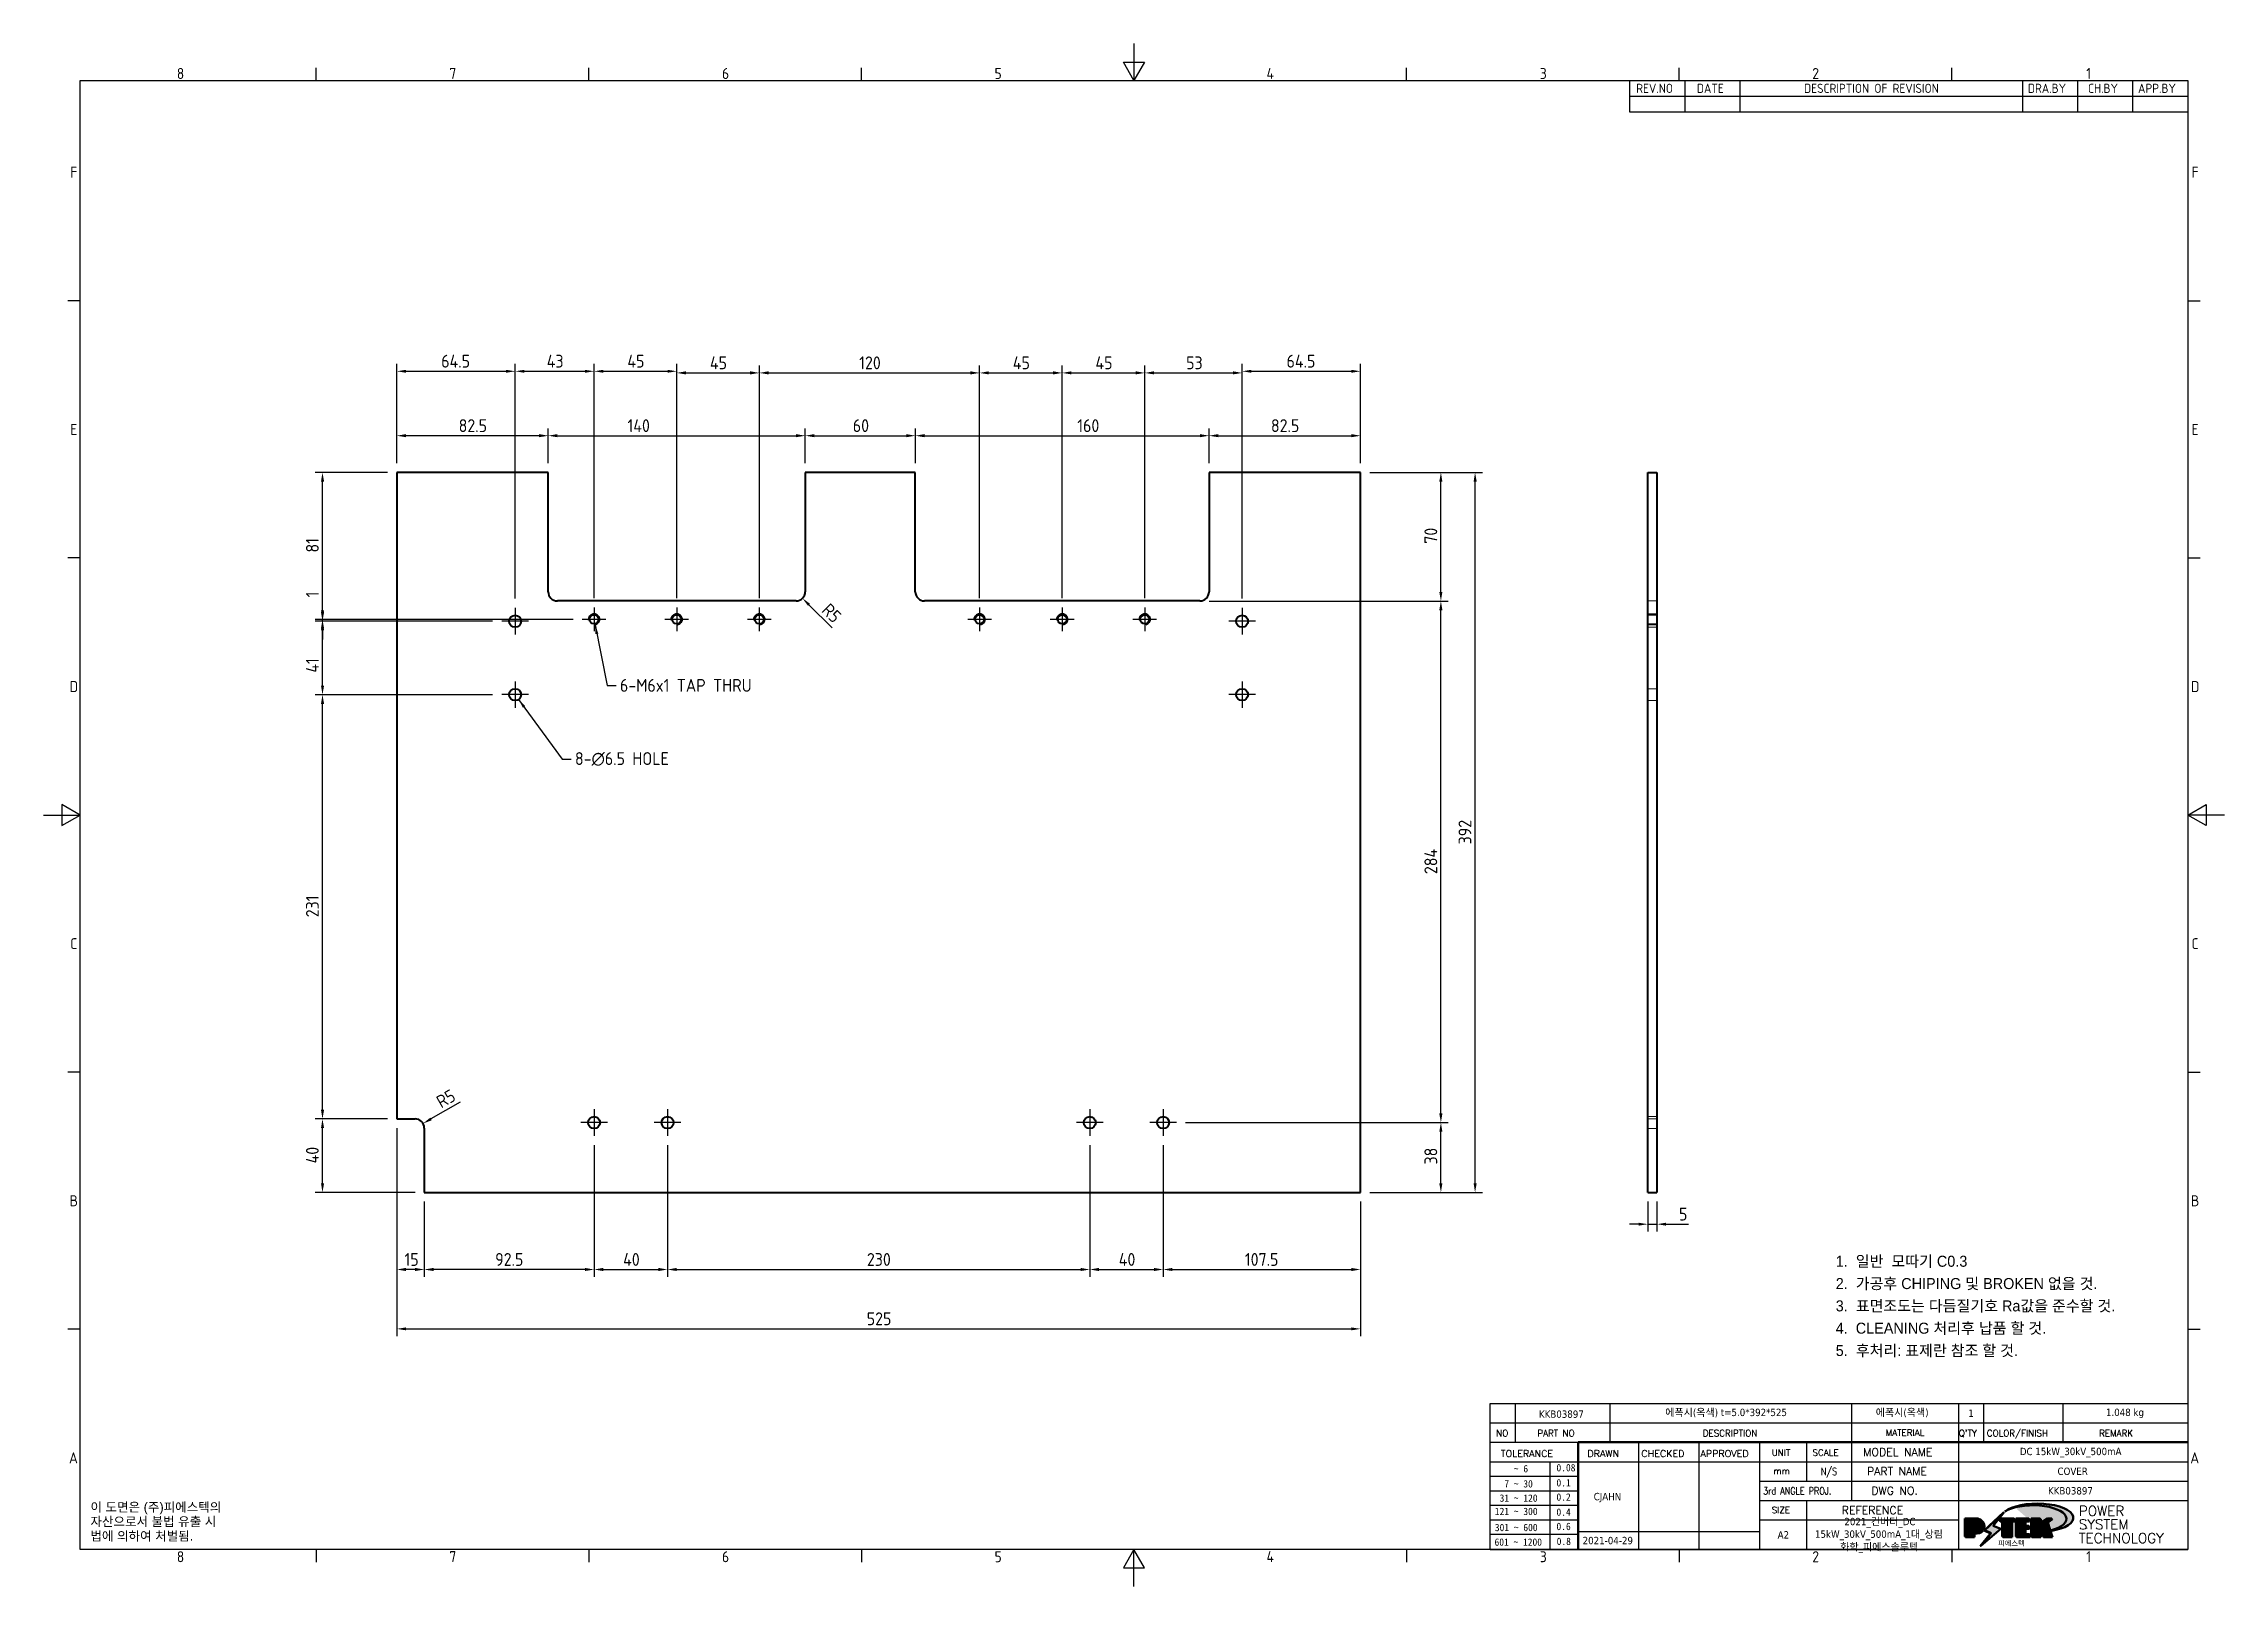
# Model space of a CAD drawing. Header units: millimetres. Extents: x 0 to 1188, y 0 to 840.
import ezdxf
from ezdxf.enums import TextEntityAlignment as Align

# ---------------------------------------------------------------- set-up
doc = ezdxf.new("R2010")
doc.units = ezdxf.units.MM
doc.header["$LTSCALE"] = 2
doc.linetypes.add('CHAIN', pattern=[0.7087, 0.4724, -0.0591, 0.1181, -0.0591])
doc.linetypes.add('DASHED', pattern=[0.2067, 0.1654, -0.0413])
doc.layers.get('0').update_dxf_attribs({"color": 3, "lineweight": 25, "true_color": 0x00ff00})
for name, color, linetype, lineweight, true_color in [('가려진 것(ISO)', 2, 'DASHED', 18, 0xffff00), ('가시적인 것(ISO)', 3, 'Continuous', 40, 0x00ff00), ('가시적인 좁은 것(ISO)', 3, 'Continuous', 35, 0x00ff00), ('기호(ISO)', 5, 'Continuous', 25, 0x0000ff), ('제목(ISO)', 5, 'Continuous', 50, 0x0000ff), ('중심 표식(ISO)', 1, 'Continuous', 25, 0xff0000), ('치수(ISO)', 2, 'Continuous', 25, 0xffff00)]:
    doc.layers.add(name, color=color, linetype=linetype, lineweight=lineweight, true_color=true_color)
doc.layers.add('경계(ISO)', color=7, linetype='Continuous', lineweight=25)
doc.layers.add('해치(ISO)', color=7, linetype='Continuous', lineweight=18)
doc.styles.add('HAN_291', font='')
doc.styles.add('HAN_370', font='', dxfattribs={"width": 2})
doc.styles.add('ISO Proportional', font='arial.ttf')
doc.styles.add('ISO ProportionalPSTEK', font='isocp.shx')
doc.styles.add('RC_284', font='ROMANC.shx')
doc.styles.add('RC_287', font='ROMANC.shx')
doc.styles.add('RC_292', font='ROMANC.shx')
doc.styles.add('ROMANT_294', font='romant.shx')
doc.styles.add('문자 텍스트_PSTEK_POSCO', font='isocp.shx')
doc.styles.add('치수 텍스트_PSTEK_POSCO', font='isocp.shx')
doc.styles.add('텍스트 스타일198', font='tahoma.ttf')
doc.styles.add('텍스트 스타일333', font='ROMANC.shx', dxfattribs={"width": 0.8})
doc.styles.get('HAN_291').set_extended_font_data('GulimChe')
doc.styles.get('HAN_370').set_extended_font_data('GulimChe')
doc.dimstyles.new('치수_PSTEK_POSCO', dxfattribs={"dimscale": 2, "dimtxt": 3.5, "dimasz": 2.5, "dimexe": 2, "dimexo": 2.5, "dimgap": 1, "dimtad": 1, "dimrnd": 1e-08, "dimdsep": 46, "dimtxsty": '치수 텍스트_PSTEK_POSCO', "dimcen": 0.09, "dimdle": 10, "dimclrd": 7, "dimclre": 7, "dimclrt": 2, "dimadec": 1, "dimazin": 2, "dimtfac": 1, "dimtmove": 0, "dimatfit": 3, "dimfxl": 1, "dimtolj": 1, "dimlwd": -1, "dimlwe": -1, "dimarcsym": 0})
doc.dimstyles.new('치수_PSTEK_POSCO$7', dxfattribs={"dimscale": 2, "dimtxt": 3.5, "dimasz": 2.5, "dimexe": 2, "dimexo": 2.5, "dimgap": 1, "dimtad": 1, "dimrnd": 1e-08, "dimdsep": 46, "dimtxsty": '치수 텍스트_PSTEK_POSCO', "dimcen": 0.09, "dimdle": 10, "dimclrd": 7, "dimclre": 7, "dimclrt": 2, "dimadec": 1, "dimazin": 2, "dimtfac": 1, "dimtmove": 0, "dimatfit": 3, "dimfxl": 1, "dimtolj": 1, "dimlwd": -1, "dimlwe": -1, "dimarcsym": 0})

msp = doc.modelspace()

# ---------------------------------------------------------------- texts
at = {"layer": '기호(ISO)', "color": 2, "true_color": 0xffff00, "attachment_point": 4}
for s, insert, char_height, width, line_spacing_factor, style in [('{6-M6x1 TAP THRU}', (313.961, 490.575), 7, 84.08159, 0.6125, '치수 텍스트_PSTEK_POSCO'), ('{8-\\fAIGDT|b0|i0;\\H7.0000;n\\fisocp|b0|i0;\\H7.0000;6.5 HOLE}', (289.448, 450.48), 7, 59.00569, 0.6125, '치수 텍스트_PSTEK_POSCO'), ('{\\fArial|b0|i0;\\H5.0000;이 도면은 (주)피에스텍의\\P자산으로서 불법 유출 시 \\P법에 의하여 처벌됨.}', (25.51, 35.029), 5, 78.61221, 0.944221, '문자 텍스트_PSTEK_POSCO')]:
    msp.add_mtext(s, dxfattribs=dict(at, insert=insert, char_height=char_height, width=width, line_spacing_factor=line_spacing_factor, style=style))

# ---------------------------------------------------------------- blocks, each defined once
blk = doc.blocks.new('경계 Default Border')
at = {"layer": '경계(ISO)'}
for p, q in [((74.25, 410), (74.25, 413.4)), ((148.5, 410), (148.5, 413.4)), ((222.75, 410), (222.75, 413.4)), ((371.25, 410), (371.25, 413.4)), ((445.5, 410), (445.5, 413.4)), ((519.75, 410), (519.75, 413.4)), ((10, 350), (6.6, 350)), ((584, 350), (587.4, 350)), ((10, 280), (6.6, 280)), ((584, 280), (587.4, 280)), ((10, 140), (6.6, 140)), ((584, 140), (587.4, 140)), ((10, 70), (6.6, 70)), ((584, 70), (587.4, 70)), ((74.25, 10), (74.25, 6.6)), ((148.5, 10), (148.5, 6.6)), ((222.75, 10), (222.75, 6.6)), ((371.25, 10), (371.25, 6.6)), ((445.5, 10), (445.5, 6.6)), ((519.75, 10), (519.75, 6.6))]:
    blk.add_line(p, q, dxfattribs=at)
at = {"layer": '경계(ISO)', "flags": 128}
for points in [[(297, 420), (297, 410), (294.11, 415), (299.89, 415), (297, 410)], [(10, 10), (10, 410), (584, 410), (584, 10), (10, 10)], [(0, 210), (10, 210), (5, 212.89), (5, 207.11), (10, 210)], [(594, 210), (584, 210), (589, 212.89), (589, 207.11), (584, 210)], [(297, 0), (297, 10), (294.11, 5), (299.89, 5), (297, 10)]]:
    blk.add_lwpolyline(points, dxfattribs=at)
at = {"layer": '경계(ISO)', "color": 2, "true_color": 0xffff00, "char_height": 3, "attachment_point": 7, "style": '문자 텍스트_PSTEK_POSCO'}
for s, insert in [('8', (36.27, 410.37)), ('7', (110.52, 410.39)), ('6', (184.77, 410.37)), ('5', (259.02, 410.37)), ('4', (333.1, 410.4)), ('3', (407.54, 410.37)), ('2', (481.75, 410.37)), ('1', (556.36, 410.4)), ('F', (7.24, 383.5)), ('F', (585.04, 383.5)), ('E', (7.24, 313.47)), ('E', (585.04, 313.47)), ('D', (7.08, 243.47)), ('D', (584.88, 243.47)), ('C', (7.24, 173.47)), ('C', (585.04, 173.47)), ('B', (7.08, 103.47)), ('B', (584.88, 103.47)), ('A', (6.91, 33.49)), ('A', (584.71, 33.49)), ('8', (36.27, 6.57)), ('7', (110.52, 6.59)), ('6', (184.77, 6.57)), ('5', (259.02, 6.57)), ('4', (333.1, 6.6)), ('3', (407.54, 6.57)), ('2', (481.75, 6.57)), ('1', (556.36, 6.6))]:
    blk.add_mtext(s, dxfattribs=dict(at, insert=insert))
blk = doc.blocks.new('제목 블록 PSTEK')
at = {"true_color": 0xff0000}
h = blk.add_hatch(color=1, dxfattribs=at)
edge = h.paths.add_edge_path(flags=0)
edge.add_line((314.22, 19.61), (314.22, 17))
edge.add_line((314.22, 17), (314.35, 17))
edge.add_arc((314.35, 17.65), 0.651, 270, 360)
edge.add_line((315, 17.65), (315, 18.96))
edge.add_arc((314.35, 18.96), 0.651, 0, 90)
edge.add_line((314.35, 19.61), (314.22, 19.61))
edge = h.paths.add_edge_path()
edge.add_arc((314.98, 18.29), 1.97, 270, 450)
edge.add_line((314.98, 20.26), (311.77, 20.26))
edge.add_line((311.77, 20.26), (311.77, 15.34))
edge.add_line((311.77, 15.34), (314.22, 15.34))
edge.add_line((314.22, 15.34), (314.22, 16.32))
edge.add_line((314.22, 16.32), (314.98, 16.32))
at = {"true_color": 0x848484}
h = blk.add_hatch(color=252, dxfattribs=at)
edge = h.paths.add_edge_path()
edge.add_arc((314.98, 18.29), 1.97, 270, 406.82787)
edge.add_arc((315.16, 18.14), 1.97, -90, 53.56098, ccw=False)
edge.add_line((315.16, 16.17), (314.4, 16.17))
edge.add_line((314.4, 16.17), (314.4, 15.19))
edge.add_line((314.4, 15.19), (311.94, 15.19))
edge.add_line((311.94, 15.19), (311.94, 15.34))
edge.add_line((311.94, 15.34), (314.22, 15.34))
edge.add_line((314.22, 15.34), (314.22, 16.32))
edge.add_line((314.22, 16.32), (314.98, 16.32))
h = blk.add_hatch(color=252, dxfattribs=at)
edge = h.paths.add_edge_path()
edge.add_line((314.4, 19.46), (314.53, 19.46))
edge.add_arc((314.53, 18.81), 0.651, 60.41893, 90, ccw=False)
edge.add_arc((314.35, 18.96), 0.651, 39.96992, 90)
edge.add_line((314.35, 19.61), (314.22, 19.61))
edge.add_line((314.22, 19.61), (314.22, 17))
edge.add_line((314.22, 17), (314.35, 17))
edge.add_arc((314.35, 17.65), 0.651, 270, 274.69308)
edge.add_line((314.4, 17), (314.4, 19.46))
for points in [[(317.22, 17.06), (322.03, 21.63), (322.28, 21.94), (317.05, 16.98), (318.75, 16.19), (316, 12.72), (316.34, 13), (318.92, 16.27)], [(321.98, 19.61), (321.4, 19.61), (321.4, 19.46), (321.98, 19.46)], [(324.66, 19.46), (325.42, 19.46), (325.42, 20.11), (325.24, 20.11), (325.24, 19.61), (324.48, 19.61), (324.48, 15.34), (322.16, 15.34), (322.16, 15.19), (324.66, 15.19)], [(328.29, 19.46), (329.41, 19.46), (329.41, 20.11), (329.23, 20.11), (329.23, 19.61), (328.11, 19.61), (328.11, 18.26), (328.29, 18.26)], [(328.29, 17.42), (329.41, 17.42), (329.41, 18.11), (329.23, 18.11), (329.23, 17.56), (328.11, 17.56), (328.11, 15.99), (328.29, 15.99)], [(332.51, 20.11), (332.33, 20.11), (332.33, 19), (332.51, 19.11)], [(335.62, 20.11), (335.25, 20.11), (334.25, 19.31), (335.49, 15.34), (333.2, 15.34), (333.25, 15.19), (335.66, 15.19), (334.43, 19.16)], [(329.54, 15.85), (329.36, 15.85), (329.36, 15.34), (325.83, 15.34), (325.83, 15.19), (329.54, 15.19)], [(332.51, 16.93), (332.33, 17.43), (332.33, 15.34), (330.04, 15.34), (330.04, 15.19), (332.51, 15.19)]]:
    blk.add_hatch(color=252, dxfattribs=at).paths.add_polyline_path(points)
at = {"true_color": 0x0000ff}
blk.add_hatch(color=5, dxfattribs=at).paths.add_polyline_path([(321.62, 17.42), (319.53, 18.25), (322.45, 22.02), (317.22, 17.06), (318.92, 16.27), (316.17, 12.8)])
at = {"true_color": 0xff0000}
for points in [[(324.48, 19.61), (325.24, 19.61), (325.24, 20.26), (321.23, 20.26), (321.23, 19.61), (321.98, 19.61), (321.98, 15.34), (324.48, 15.34)], [(329.23, 20.26), (325.66, 20.26), (325.66, 15.34), (329.36, 15.34), (329.36, 15.99), (328.11, 15.99), (328.11, 17.56), (329.23, 17.56), (329.23, 18.26), (328.11, 18.26), (328.11, 19.61), (329.23, 19.61)], [(332.33, 20.26), (329.86, 20.26), (329.86, 15.34), (332.33, 15.34), (332.33, 17.43), (333.07, 15.34), (335.49, 15.34), (334.25, 19.31), (335.44, 20.26), (334.31, 20.26), (332.33, 19)]]:
    blk.add_hatch(color=1, dxfattribs=at).paths.add_polyline_path(points)
at = {"layer": '해치(ISO)', "true_color": 0x27d1fc}
h = blk.add_hatch(color=140, dxfattribs=at)
edge = h.paths.add_edge_path()
edge.add_ellipse((330.37, 20.16), major_axis=(9.1, 0), ratio=0.40699, start_angle=301.30985, end_angle=507.74369)
edge.add_ellipse((331.53, 20.46), major_axis=(-9.82, 0), ratio=0.39426, start_angle=111.51207, end_angle=334.47025, ccw=False)
edge.add_line((335.14, 16.86), (335.1, 16.99))
at = {"color": 180, "true_color": 0x3f00ff}
for p, q in [((182.48, 11.79), (182.48, 51.57)), ((182.48, 51.57), (372.48, 51.57)), ((189.27, 51.57), (189.27, 41.01)), ((215.22, 41.01), (215.22, 51.57)), ((280.88, 51.57), (280.88, 41.01)), ((310.09, 51.57), (310.09, 41.01)), ((316.9, 51.57), (316.9, 41.01)), ((338.46, 51.57), (338.46, 41.01)), ((372.48, 51.57), (372.48, 11.79)), ((182.48, 46.29), (372.48, 46.29)), ((182.48, 41.01), (206.45, 41.01)), ((182.48, 35.73), (206.45, 35.73)), ((198.86, 12.03), (198.86, 35.73)), ((206.45, 35.73), (372.48, 35.73)), ((222.94, 11.79), (222.94, 41.01)), ((239.43, 11.79), (239.43, 41.01)), ((255.92, 11.79), (255.92, 41.01)), ((268.69, 41.01), (268.69, 30.45)), ((280.88, 41.01), (280.88, 25.17)), ((310.09, 41.01), (310.09, 11.79)), ((182.48, 31.78), (206.45, 31.78)), ((255.92, 30.45), (372.48, 30.45)), ((182.48, 27.83), (206.45, 27.83)), ((182.48, 23.88), (206.45, 23.88)), ((255.92, 25.17), (372.48, 25.17)), ((268.69, 25.17), (268.69, 11.79)), ((182.48, 19.93), (206.45, 19.93)), ((255.92, 19.89), (310.09, 19.89)), ((182.48, 15.98), (206.45, 15.98)), ((206.45, 16.74), (255.92, 16.74)), ((182.48, 11.79), (372.48, 11.79))]:
    blk.add_line(p, q, dxfattribs=at)
at = {"color": 7, "lineweight": 50}
for p, q in [((206.45, 11.79), (206.45, 41.01)), ((206.45, 41.01), (372.48, 41.01))]:
    blk.add_line(p, q, dxfattribs=at)
at = {"color": 7}
for p, q in [((314.98, 20.26), (311.77, 20.26)), ((311.77, 20.26), (311.77, 15.34)), ((314.98, 20.26), (311.77, 20.26)), ((311.77, 20.26), (311.77, 15.34)), ((314.22, 17), (314.22, 19.61)), ((314.22, 19.61), (314.35, 19.61)), ((314.35, 19.61), (314.22, 19.61)), ((314.22, 19.61), (314.22, 17)), ((314.22, 17), (314.22, 19.61)), ((314.22, 19.61), (314.35, 19.61)), ((314.4, 19.46), (314.53, 19.46)), ((314.4, 17), (314.4, 19.46)), ((315, 18.96), (315, 17.65)), ((315, 18.96), (315, 17.65)), ((322.28, 21.94), (317.05, 16.98)), ((322.45, 22.02), (317.22, 17.06)), ((317.22, 17.06), (322.03, 21.63)), ((319.53, 18.25), (322.45, 22.02)), ((321.62, 17.42), (319.53, 18.25)), ((325.24, 20.26), (321.23, 20.26)), ((321.23, 20.26), (321.23, 19.61)), ((325.24, 20.26), (321.23, 20.26)), ((321.23, 20.26), (321.23, 19.61)), ((321.23, 19.61), (321.98, 19.61)), ((321.23, 19.61), (321.98, 19.61)), ((321.4, 19.61), (321.4, 19.46)), ((321.98, 19.61), (321.4, 19.61)), ((321.4, 19.46), (321.98, 19.46)), ((321.98, 19.61), (321.98, 15.34)), ((321.98, 19.46), (321.98, 19.61)), ((321.98, 19.61), (321.98, 15.34)), ((322.03, 21.63), (322.28, 21.94)), ((324.48, 19.61), (325.24, 19.61)), ((324.48, 15.34), (324.48, 19.61)), ((325.24, 19.61), (324.48, 19.61)), ((324.48, 19.61), (324.48, 15.34)), ((324.48, 19.61), (325.24, 19.61)), ((324.48, 15.34), (324.48, 19.61)), ((324.66, 19.46), (325.42, 19.46)), ((324.66, 15.19), (324.66, 19.46)), ((325.24, 19.61), (325.24, 20.26)), ((325.24, 19.61), (325.24, 20.26)), ((325.42, 20.11), (325.24, 20.11)), ((325.24, 20.11), (325.24, 19.61)), ((325.42, 19.46), (325.42, 20.11)), ((329.23, 20.26), (325.66, 20.26)), ((325.66, 20.26), (325.66, 15.34)), ((325.66, 20.26), (325.66, 15.34)), ((329.23, 20.26), (325.66, 20.26)), ((328.11, 18.26), (328.11, 19.61)), ((328.11, 19.61), (329.23, 19.61)), ((329.23, 19.61), (328.11, 19.61)), ((328.11, 19.61), (328.11, 18.26)), ((328.11, 18.26), (328.11, 19.61)), ((328.11, 19.61), (329.23, 19.61)), ((329.23, 18.26), (328.11, 18.26)), ((328.11, 18.26), (328.29, 18.26)), ((329.23, 18.26), (328.11, 18.26)), ((328.29, 18.26), (328.29, 19.46)), ((328.29, 19.46), (329.41, 19.46)), ((329.23, 19.61), (329.23, 20.26)), ((329.23, 19.61), (329.23, 20.26)), ((329.41, 20.11), (329.23, 20.11)), ((329.23, 20.11), (329.23, 19.61)), ((329.23, 17.56), (329.23, 18.26)), ((329.23, 17.56), (329.23, 18.26)), ((329.41, 18.11), (329.23, 18.11)), ((329.23, 18.11), (329.23, 17.56)), ((329.41, 19.46), (329.41, 20.11)), ((329.41, 17.42), (329.41, 18.11)), ((332.33, 20.26), (329.86, 20.26)), ((329.86, 20.26), (329.86, 15.34)), ((329.86, 20.26), (329.86, 15.34)), ((332.33, 20.26), (329.86, 20.26)), ((334.31, 20.26), (332.33, 19)), ((332.33, 19), (332.33, 20.26)), ((334.31, 20.26), (332.33, 19)), ((332.33, 19), (332.33, 20.26)), ((332.51, 20.11), (332.33, 20.11)), ((332.33, 20.11), (332.33, 19)), ((332.33, 19), (332.51, 19.11)), ((332.51, 19.11), (332.51, 20.11)), ((334.25, 19.31), (335.44, 20.26)), ((334.25, 19.31), (335.44, 20.26)), ((335.25, 20.11), (334.25, 19.31)), ((335.49, 15.34), (334.25, 19.31)), ((334.25, 19.31), (335.49, 15.34)), ((335.49, 15.34), (334.25, 19.31)), ((335.44, 20.26), (334.31, 20.26)), ((335.44, 20.26), (334.31, 20.26)), ((334.43, 19.16), (335.62, 20.11)), ((335.66, 15.19), (334.43, 19.16)), ((335.62, 20.11), (335.25, 20.11)), ((311.77, 15.34), (314.22, 15.34)), ((311.77, 15.34), (314.22, 15.34)), ((314.22, 15.34), (311.94, 15.34)), ((311.94, 15.34), (311.94, 15.19)), ((311.94, 15.19), (314.4, 15.19)), ((314.35, 17), (314.22, 17)), ((314.22, 17), (314.35, 17)), ((314.35, 17), (314.22, 17)), ((314.22, 16.32), (314.98, 16.32)), ((314.22, 15.34), (314.22, 16.32)), ((314.98, 16.32), (314.22, 16.32)), ((314.22, 16.32), (314.22, 15.34)), ((314.22, 16.32), (314.98, 16.32)), ((314.22, 15.34), (314.22, 16.32)), ((314.4, 16.17), (315.16, 16.17)), ((314.4, 15.19), (314.4, 16.17)), ((318.75, 16.19), (316, 12.72)), ((316, 12.72), (316.34, 13)), ((316.17, 12.8), (321.62, 17.42)), ((318.92, 16.27), (316.17, 12.8)), ((316.34, 13), (318.92, 16.27)), ((317.05, 16.98), (318.75, 16.19)), ((318.92, 16.27), (317.22, 17.06)), ((317.22, 17.06), (318.92, 16.27)), ((321.98, 15.34), (324.48, 15.34)), ((321.98, 15.34), (324.48, 15.34)), ((324.48, 15.34), (322.16, 15.34)), ((322.16, 15.34), (322.16, 15.19)), ((322.16, 15.19), (324.66, 15.19)), ((325.66, 15.34), (329.36, 15.34)), ((325.66, 15.34), (329.36, 15.34)), ((329.36, 15.34), (325.83, 15.34)), ((325.83, 15.34), (325.83, 15.19)), ((325.83, 15.19), (329.54, 15.19)), ((328.11, 17.56), (329.23, 17.56)), ((328.11, 15.99), (328.11, 17.56)), ((329.23, 17.56), (328.11, 17.56)), ((328.11, 17.56), (328.11, 15.99)), ((328.11, 17.56), (329.23, 17.56)), ((328.11, 15.99), (328.11, 17.56)), ((329.36, 15.99), (328.11, 15.99)), ((328.11, 15.99), (328.29, 15.99)), ((329.36, 15.99), (328.11, 15.99)), ((328.29, 15.99), (328.29, 17.42)), ((328.29, 17.42), (329.41, 17.42)), ((329.36, 15.34), (329.36, 15.99)), ((329.36, 15.34), (329.36, 15.99)), ((329.54, 15.85), (329.36, 15.85)), ((329.36, 15.85), (329.36, 15.34)), ((329.54, 15.19), (329.54, 15.85)), ((329.86, 15.34), (332.33, 15.34)), ((329.86, 15.34), (332.33, 15.34)), ((332.33, 15.34), (330.04, 15.34)), ((330.04, 15.34), (330.04, 15.19)), ((330.04, 15.19), (332.51, 15.19)), ((332.33, 17.43), (333.07, 15.34)), ((332.33, 15.34), (332.33, 17.43)), ((332.51, 16.93), (332.33, 17.43)), ((332.33, 17.43), (332.33, 15.34)), ((332.33, 17.43), (333.07, 15.34)), ((332.33, 15.34), (332.33, 17.43)), ((332.51, 15.19), (332.51, 16.93)), ((333.07, 15.34), (335.49, 15.34)), ((333.07, 15.34), (335.49, 15.34)), ((335.49, 15.34), (333.2, 15.34)), ((333.2, 15.34), (333.25, 15.19)), ((333.25, 15.19), (335.66, 15.19)), ((345.04, 17.5), (344.99, 17.69))]:
    blk.add_line(p, q, dxfattribs=at)
at = {"color": 1, "true_color": 0xff0000}
for p, q in [((314.98, 20.26), (311.77, 20.26)), ((311.77, 20.26), (311.77, 15.34)), ((314.22, 17), (314.22, 19.61)), ((314.22, 19.61), (314.35, 19.61)), ((315, 18.96), (315, 17.65)), ((325.24, 20.26), (321.23, 20.26)), ((321.23, 20.26), (321.23, 19.61)), ((321.23, 19.61), (321.98, 19.61)), ((321.98, 19.61), (321.98, 15.34)), ((324.48, 19.61), (325.24, 19.61)), ((324.48, 15.34), (324.48, 19.61)), ((325.24, 19.61), (325.24, 20.26)), ((329.23, 20.26), (325.66, 20.26)), ((325.66, 20.26), (325.66, 15.34)), ((328.11, 18.26), (328.11, 19.61)), ((328.11, 19.61), (329.23, 19.61)), ((329.23, 18.26), (328.11, 18.26)), ((329.23, 19.61), (329.23, 20.26)), ((329.23, 17.56), (329.23, 18.26)), ((332.33, 20.26), (329.86, 20.26)), ((329.86, 20.26), (329.86, 15.34)), ((334.31, 20.26), (332.33, 19)), ((332.33, 19), (332.33, 20.26)), ((334.25, 19.31), (335.44, 20.26)), ((335.49, 15.34), (334.25, 19.31)), ((335.44, 20.26), (334.31, 20.26)), ((311.77, 15.34), (314.22, 15.34)), ((314.35, 17), (314.22, 17)), ((314.22, 16.32), (314.98, 16.32)), ((314.22, 15.34), (314.22, 16.32)), ((321.98, 15.34), (324.48, 15.34)), ((325.66, 15.34), (329.36, 15.34)), ((328.11, 17.56), (329.23, 17.56)), ((328.11, 15.99), (328.11, 17.56)), ((329.36, 15.99), (328.11, 15.99)), ((329.36, 15.34), (329.36, 15.99)), ((329.86, 15.34), (332.33, 15.34)), ((332.33, 17.43), (333.07, 15.34)), ((332.33, 15.34), (332.33, 17.43)), ((333.07, 15.34), (335.49, 15.34))]:
    blk.add_line(p, q, dxfattribs=at)
at = {"color": 5, "true_color": 0x0000ff}
for p, q in [((322.45, 22.02), (317.22, 17.06)), ((319.53, 18.25), (322.45, 22.02)), ((321.62, 17.42), (319.53, 18.25)), ((316.17, 12.8), (321.62, 17.42)), ((318.92, 16.27), (316.17, 12.8)), ((317.22, 17.06), (318.92, 16.27))]:
    blk.add_line(p, q, dxfattribs=at)
at = {"color": 7}
for centre, radius, start, end in [((314.35, 18.96), 0.651, 0, 90), ((314.35, 18.96), 0.651, 39.96992, 90), ((314.35, 18.96), 0.651, 0, 90), ((314.53, 18.81), 0.651, 60.41893, 90), ((314.98, 18.29), 1.97, 270, 90), ((314.98, 18.29), 1.97, 270, 90), ((314.98, 18.29), 1.97, 270, 46.82787), ((315.16, 18.14), 1.97, 270, 53.56098), ((314.35, 17.65), 0.651, 270, 0), ((314.35, 17.65), 0.651, 270, 0), ((314.35, 17.65), 0.651, 270, 274.69308)]:
    blk.add_arc(centre, radius, start, end, dxfattribs=at)
at = {"color": 1, "true_color": 0xff0000}
for centre, radius, start, end in [((314.35, 18.96), 0.651, 0, 90), ((314.98, 18.29), 1.97, 270, 90), ((314.35, 17.65), 0.651, 270, 0)]:
    blk.add_arc(centre, radius, start, end, dxfattribs=at)
at = {"layer": '제목(ISO)', "lineweight": 18}
blk.add_line((182.48, 35.73), (182.48, 11.79), dxfattribs=at)
at = {"layer": '제목(ISO)'}
for p, q in [((314.98, 20.26), (311.77, 20.26)), ((311.77, 20.26), (311.77, 15.34)), ((314.22, 17), (314.22, 19.61)), ((314.22, 19.61), (314.35, 19.61)), ((314.35, 19.61), (314.22, 19.61)), ((314.22, 19.61), (314.22, 17)), ((314.4, 19.46), (314.53, 19.46)), ((314.4, 17), (314.4, 19.46)), ((315, 18.96), (315, 17.65)), ((322.28, 21.94), (317.05, 16.98)), ((322.45, 22.02), (317.22, 17.06)), ((317.22, 17.06), (322.03, 21.63)), ((319.53, 18.25), (322.45, 22.02)), ((321.62, 17.42), (319.53, 18.25)), ((325.24, 20.26), (321.23, 20.26)), ((321.23, 20.26), (321.23, 19.61)), ((321.23, 19.61), (321.98, 19.61)), ((321.98, 19.61), (321.4, 19.61)), ((321.4, 19.61), (321.4, 19.46)), ((321.4, 19.46), (321.98, 19.46)), ((321.98, 19.61), (321.98, 15.34)), ((321.98, 19.46), (321.98, 19.61)), ((322.03, 21.63), (322.28, 21.94)), ((324.48, 19.61), (325.24, 19.61)), ((324.48, 15.34), (324.48, 19.61)), ((325.24, 19.61), (324.48, 19.61)), ((324.48, 19.61), (324.48, 15.34)), ((324.66, 19.46), (325.42, 19.46)), ((324.66, 15.19), (324.66, 19.46)), ((325.24, 19.61), (325.24, 20.26)), ((325.42, 20.11), (325.24, 20.11)), ((325.24, 20.11), (325.24, 19.61)), ((325.42, 19.46), (325.42, 20.11)), ((329.23, 20.26), (325.66, 20.26)), ((325.66, 20.26), (325.66, 15.34)), ((328.11, 18.26), (328.11, 19.61)), ((328.11, 19.61), (329.23, 19.61)), ((329.23, 19.61), (328.11, 19.61)), ((328.11, 19.61), (328.11, 18.26)), ((329.23, 18.26), (328.11, 18.26)), ((328.11, 18.26), (328.29, 18.26)), ((328.29, 19.46), (329.41, 19.46)), ((328.29, 18.26), (328.29, 19.46)), ((329.23, 19.61), (329.23, 20.26)), ((329.41, 20.11), (329.23, 20.11)), ((329.23, 20.11), (329.23, 19.61)), ((329.23, 17.56), (329.23, 18.26)), ((329.41, 18.11), (329.23, 18.11)), ((329.23, 18.11), (329.23, 17.56)), ((329.41, 19.46), (329.41, 20.11)), ((329.41, 17.42), (329.41, 18.11)), ((332.33, 20.26), (329.86, 20.26)), ((329.86, 20.26), (329.86, 15.34)), ((334.31, 20.26), (332.33, 19)), ((332.33, 19), (332.33, 20.26)), ((332.51, 20.11), (332.33, 20.11)), ((332.33, 20.11), (332.33, 19)), ((332.33, 19), (332.51, 19.11)), ((332.51, 19.11), (332.51, 20.11)), ((334.25, 19.31), (335.44, 20.26)), ((335.25, 20.11), (334.25, 19.31)), ((335.49, 15.34), (334.25, 19.31)), ((334.25, 19.31), (335.49, 15.34)), ((335.44, 20.26), (334.31, 20.26)), ((334.43, 19.16), (335.62, 20.11)), ((335.66, 15.19), (334.43, 19.16)), ((335.62, 20.11), (335.25, 20.11)), ((311.77, 15.34), (314.22, 15.34)), ((314.22, 15.34), (311.94, 15.34)), ((311.94, 15.34), (311.94, 15.19)), ((311.94, 15.19), (314.4, 15.19)), ((314.35, 17), (314.22, 17)), ((314.22, 17), (314.35, 17)), ((314.22, 15.34), (314.22, 16.32)), ((314.22, 16.32), (314.98, 16.32)), ((314.98, 16.32), (314.22, 16.32)), ((314.22, 16.32), (314.22, 15.34)), ((314.4, 15.19), (314.4, 16.17)), ((314.4, 16.17), (315.16, 16.17)), ((318.75, 16.19), (316, 12.72)), ((316, 12.72), (316.34, 13)), ((316.17, 12.8), (321.62, 17.42)), ((318.92, 16.27), (316.17, 12.8)), ((316.34, 13), (318.92, 16.27)), ((317.05, 16.98), (318.75, 16.19)), ((317.22, 17.06), (318.92, 16.27)), ((318.92, 16.27), (317.22, 17.06)), ((321.98, 15.34), (324.48, 15.34)), ((324.48, 15.34), (322.16, 15.34)), ((322.16, 15.34), (322.16, 15.19)), ((322.16, 15.19), (324.66, 15.19)), ((325.66, 15.34), (329.36, 15.34)), ((329.36, 15.34), (325.83, 15.34)), ((325.83, 15.34), (325.83, 15.19)), ((325.83, 15.19), (329.54, 15.19)), ((328.11, 15.99), (328.11, 17.56)), ((328.11, 17.56), (329.23, 17.56)), ((329.23, 17.56), (328.11, 17.56)), ((328.11, 17.56), (328.11, 15.99)), ((329.36, 15.99), (328.11, 15.99)), ((328.11, 15.99), (328.29, 15.99)), ((328.29, 17.42), (329.41, 17.42)), ((328.29, 15.99), (328.29, 17.42)), ((329.36, 15.34), (329.36, 15.99)), ((329.54, 15.85), (329.36, 15.85)), ((329.36, 15.85), (329.36, 15.34)), ((329.54, 15.19), (329.54, 15.85)), ((329.86, 15.34), (332.33, 15.34)), ((332.33, 15.34), (330.04, 15.34)), ((330.04, 15.34), (330.04, 15.19)), ((330.04, 15.19), (332.51, 15.19)), ((332.33, 15.34), (332.33, 17.43)), ((332.33, 17.43), (333.07, 15.34)), ((332.51, 16.93), (332.33, 17.43)), ((332.33, 17.43), (332.33, 15.34)), ((332.51, 15.19), (332.51, 16.93)), ((333.07, 15.34), (335.49, 15.34)), ((335.49, 15.34), (333.2, 15.34)), ((333.2, 15.34), (333.25, 15.19)), ((333.25, 15.19), (335.66, 15.19))]:
    blk.add_line(p, q, dxfattribs=at)
at = {"layer": '제목(ISO)', "color": 4, "true_color": 0x00ffff}
blk.add_line((335.14, 16.86), (335.1, 16.99), dxfattribs=at)
at = {"layer": '제목(ISO)'}
for centre, radius, start, end in [((314.35, 18.96), 0.651, 0, 90), ((314.35, 18.96), 0.651, 39.96992, 90), ((314.53, 18.81), 0.651, 60.41893, 90), ((314.98, 18.29), 1.97, 46.82787, 90), ((314.98, 18.29), 1.97, 270, 46.82787), ((314.98, 18.29), 1.97, 270, 46.82787), ((315.16, 18.14), 1.97, 270, 53.56098), ((314.35, 17.65), 0.651, 270, 0), ((314.35, 17.65), 0.651, 270, 274.69308)]:
    blk.add_arc(centre, radius, start, end, dxfattribs=at)
at = {"layer": '제목(ISO)', "color": 4, "true_color": 0x00ffff}
for centre, major_axis, ratio, start_param, end_param in [((331.53, 20.46), (9.82, 0), 0.39426, 5.087845, 8.9792), ((330.37, 20.16), (9.1, 0), 0.40699, 5.258849, 8.861799)]:
    blk.add_ellipse(centre, major_axis=major_axis, ratio=ratio, start_param=start_param, end_param=end_param, dxfattribs=at)
at = {"color": 2, "true_color": 0xffff00}
for s, height, style, p in [('NO', 1.742, 'RC_284', (184.14, 42.62)), ('PART NO', 1.742, 'RC_284', (195.34, 42.62)), ('DESCRIPTION', 1.7424, 'RC_284', (240.4, 42.62)), ("Q'TY", 1.742, 'RC_284', (310.14, 42.62)), ('COLOR/FINISH', 1.7424, 'RC_284', (317.77, 42.62)), ('REMARK', 1.742, 'RC_284', (348.35, 42.62)), (' TOLERANCE', 1.9, 'RC_287', (184.09, 37.01)), ('DRAWN', 1.9, 'RC_287', (208.98, 37.01)), ('CHECKED', 1.9, 'RC_287', (223.69, 37.01)), ('APPROVED', 1.9, 'RC_287', (239.78, 37.01)), ('UNIT', 1.742, 'RC_284', (259.17, 37.34)), ('SCALE', 1.742, 'RC_284', (270.29, 37.34)), ('MODEL NAME', 2.178, 'RC_292', (284.1, 37.25)), ('  7 ~ 30', 2, 'HAN_291', (183.77, 28.71)), ('    ~ 6', 2, 'HAN_291', (183.77, 32.82)), ('0.08', 2, 'HAN_291', (200.55, 33.1)), ('0.1', 2, 'HAN_291', (200.55, 28.99)), ('mm', 1.742, 'RC_284', (259.65, 32.35)), ('PART NAME', 2.178, 'RC_292', (285.14, 32.03)), (' 31 ~ 120', 2, 'HAN_291', (183.77, 24.83)), ('0.2', 2, 'HAN_291', (200.55, 25.11)), (' DWG NO.', 2.178, 'RC_292', (284.81, 26.75)), ('301 ~ 600', 2, 'HAN_291', (183.77, 16.83)), ('121 ~ 300', 2, 'HAN_291', (183.77, 21.21)), ('0.4', 2, 'HAN_291', (200.55, 21)), ('0.6', 2, 'HAN_291', (200.55, 17.12)), ('SIZE', 1.742, 'RC_284', (259.17, 21.69)), ('REFERENCE', 2.178, 'RC_292', (278.27, 21.43)), ('601 ~ 1200', 2, 'HAN_291', (183.68, 12.85)), ('0.8', 2, 'HAN_291', (200.61, 13.06))]:
    blk.add_text(s, height=height, dxfattribs=dict(at, style=style)).set_placement(p)
at = {"color": 2, "true_color": 0xffff00, "style": 'RC_284'}
blk.add_text('MATERIAL', height=1.742, dxfattribs=at).set_placement((295.48, 43.65), align=Align.MIDDLE_CENTER)
at = {"color": 7, "style": '텍스트 스타일333', "width": 0.8}
blk.add_text('N/S', height=2, dxfattribs=at).set_placement((274.78, 33.09), align=Align.MIDDLE_CENTER)
at = {"color": 2, "true_color": 0xffff00, "style": '텍스트 스타일333', "width": 0.8}
blk.add_text('3rd ANGLE PROJ.', height=2, dxfattribs=at).set_placement((256.84, 26.76))
at = {"color": 7, "style": 'ROMANT_294'}
for s, p in [('POWER', (342.83, 20.97)), ('SYSTEM', (342.83, 17.33)), ('TECHNOLOGY', (342.83, 13.57))]:
    blk.add_text(s, height=2.7, dxfattribs=at).set_placement(p)
at = {"color": 7, "insert": (320.85, 14.21), "char_height": 1.4, "attachment_point": 1, "line_spacing_factor": 0.332, "style": 'HAN_370'}
blk.add_mtext('\\fHY견고딕|b0|i0;\\H1.4000;피에스텍', dxfattribs=at)
at = {"layer": '제목(ISO)', "color": 7, "style": '텍스트 스타일198'}
for tag, p in [('부품_번호_001', (195.78, 47.68)), ('설명_001', (230.18, 48.15)), ('재질_001', (287.51, 48.16)), ("3._Q'TY_001", (312.71, 47.92)), ('질량\\P3;_001', (350.21, 48.16)), ('1._MODEL_NAME_001', (326.77, 37.52)), ('제목_001', (337.02, 32.12)), ('설계자_001', (210.68, 25.23)), ('부품_번호_001', (334.44, 26.81)), ('프로젝트_001', (278.97, 18.44)), ('작성_날짜_001', (207.67, 13.27)), ('시트_크기_001', (260.79, 14.82)), ('프로젝트_002', (270.97, 15.01)), ('프로젝트_003', (277.83, 11.55))]:
    blk.add_attdef(tag, p, '', height=2, dxfattribs=at)
for tag, p in [('4._COLOR', (327.68, 48.93)), ('점검자', (231.18, 26.23)), ('엔지니어링_승인자', (247.67, 26.23)), ('점검_날짜', (231.18, 14.27)), ('엔지니어링_승인_날짜', (247.67, 14.27))]:
    blk.add_attdef(tag, text='', height=2, dxfattribs=at).set_placement(p, align=Align.MIDDLE_CENTER)
blk = doc.blocks.new('리비전 내역')
at = {"layer": '기호(ISO)'}
for p, q in [((432, 410), (584, 410)), ((432, 410), (432, 405.72)), ((447, 410), (447, 405.72)), ((462, 410), (462, 405.72)), ((539, 410), (539, 405.72)), ((554, 410), (554, 405.72)), ((569, 410), (569, 405.72)), ((584, 410), (584, 405.72)), ((432, 405.72), (584, 405.72)), ((432, 405.72), (432, 401.44)), ((447, 405.72), (447, 401.44)), ((462, 405.72), (462, 401.44)), ((539, 405.72), (539, 401.44)), ((554, 405.72), (554, 401.44)), ((569, 405.72), (569, 401.44)), ((584, 405.72), (584, 401.44)), ((432, 401.44), (584, 401.44))]:
    blk.add_line(p, q, dxfattribs=at)
at = {"layer": '기호(ISO)', "color": 2, "true_color": 0xffff00, "char_height": 2.5, "attachment_point": 7, "style": 'ISO ProportionalPSTEK'}
for s, insert in [('REV.NO', (433.79, 406.58)), ('DATE', (450.31, 406.58)), ('DESCRIPTION OF REVISION', (479.51, 406.58)), ('DRA.BY', (540.48, 406.58)), ('CH.BY', (556.86, 406.58)), ('APP.BY', (570.48, 406.58))]:
    blk.add_mtext(s, dxfattribs=dict(at, insert=insert))
blk = doc.blocks.new('*D23')
at = {"layer": 'Defpoints', "color": 0, "transparency": 16777216}
for p in [(192.4, 254.5), (717.4, 214.5), (717.4, 140.2)]:
    blk.add_point(p, dxfattribs=at)
at = {"layer": '치수(ISO)', "color": 7, "transparency": 16777216}
for p, q in [((192.4, 249.5), (192.4, 136.2)), ((717.4, 209.5), (717.4, 136.2)), ((197.4, 140.2), (712.4, 140.2))]:
    blk.add_line(p, q, dxfattribs=at)
for points in [[(197.4, 141), (197.4, 139.4), (192.4, 140.2)], [(712.4, 141), (712.4, 139.4), (717.4, 140.2)]]:
    blk.add_solid(points, dxfattribs=at)
at = {"layer": '치수(ISO)', "color": 2, "transparency": 16777216, "insert": (448.4, 145.7), "char_height": 7, "attachment_point": 4, "style": '치수 텍스트_PSTEK_POSCO'}
blk.add_mtext('\\A1;525', dxfattribs=at)
blk = doc.blocks.new('*D24')
at = {"layer": 'Defpoints', "color": 0, "transparency": 16777216}
for p in [(717.4, 606.5), (779.8, 606.5), (717.4, 214.5)]:
    blk.add_point(p, dxfattribs=at)
at = {"layer": '치수(ISO)', "color": 7, "transparency": 16777216}
for p, q in [((722.4, 606.5), (783.8, 606.5)), ((779.8, 219.5), (779.8, 601.5)), ((722.4, 214.5), (783.8, 214.5))]:
    blk.add_line(p, q, dxfattribs=at)
for points in [[(779, 601.5), (780.7, 601.5), (779.8, 606.5)], [(779, 219.5), (780.7, 219.5), (779.8, 214.5)]]:
    blk.add_solid(points, dxfattribs=at)
at = {"layer": '치수(ISO)', "color": 2, "transparency": 16777216, "insert": (774.3, 404), "char_height": 7, "attachment_point": 4, "rotation": 90, "style": '치수 텍스트_PSTEK_POSCO'}
blk.add_mtext('\\A1;392', dxfattribs=at)
blk = doc.blocks.new('*D25')
at = {"layer": 'Defpoints', "color": 0, "transparency": 16777216}
for p in [(873.9, 214.5), (878.9, 214.5), (878.9, 197.2)]:
    blk.add_point(p, dxfattribs=at)
at = {"layer": '치수(ISO)', "color": 7, "transparency": 16777216}
for p, q in [((873.9, 209.5), (873.9, 193.2)), ((878.9, 209.5), (878.9, 193.2)), ((868.9, 197.2), (863.9, 197.2)), ((873.9, 197.2), (878.9, 197.2)), ((883.9, 197.2), (896, 197.2))]:
    blk.add_line(p, q, dxfattribs=at)
for points in [[(868.9, 198), (868.9, 196.4), (873.9, 197.2)], [(883.9, 198), (883.9, 196.4), (878.9, 197.2)]]:
    blk.add_solid(points, dxfattribs=at)
at = {"layer": '치수(ISO)', "color": 2, "transparency": 16777216, "insert": (890.9, 202.7), "char_height": 7, "attachment_point": 4, "style": '치수 텍스트_PSTEK_POSCO'}
blk.add_mtext('\\A1;5', dxfattribs=at)
blk = doc.blocks.new('*D26')
at = {"layer": 'Defpoints', "color": 0, "transparency": 16777216}
for p in [(299.9, 245.3), (339.9, 245.3), (339.9, 172.5)]:
    blk.add_point(p, dxfattribs=at)
at = {"layer": '치수(ISO)', "color": 7, "transparency": 16777216}
for p, q in [((299.9, 240.3), (299.9, 168.5)), ((339.9, 240.3), (339.9, 168.5)), ((304.9, 172.5), (334.9, 172.5))]:
    blk.add_line(p, q, dxfattribs=at)
for points in [[(304.9, 173.4), (304.9, 171.7), (299.9, 172.5)], [(334.9, 173.4), (334.9, 171.7), (339.9, 172.5)]]:
    blk.add_solid(points, dxfattribs=at)
at = {"layer": '치수(ISO)', "color": 2, "transparency": 16777216, "insert": (315.7, 178), "char_height": 7, "attachment_point": 4, "style": '치수 텍스트_PSTEK_POSCO'}
blk.add_mtext('\\A1;40', dxfattribs=at)
blk = doc.blocks.new('*D27')
at = {"layer": 'Defpoints', "color": 0, "transparency": 16777216}
for p in [(339.9, 245.3), (569.9, 245.3), (569.9, 172.5)]:
    blk.add_point(p, dxfattribs=at)
at = {"layer": '치수(ISO)', "color": 7, "transparency": 16777216}
for p, q in [((339.9, 240.3), (339.9, 168.5)), ((569.9, 240.3), (569.9, 168.5)), ((344.9, 172.5), (564.9, 172.5))]:
    blk.add_line(p, q, dxfattribs=at)
for points in [[(344.9, 173.4), (344.9, 171.7), (339.9, 172.5)], [(564.9, 173.4), (564.9, 171.7), (569.9, 172.5)]]:
    blk.add_solid(points, dxfattribs=at)
at = {"layer": '치수(ISO)', "color": 2, "transparency": 16777216, "insert": (448.5, 178), "char_height": 7, "attachment_point": 4, "style": '치수 텍스트_PSTEK_POSCO'}
blk.add_mtext('\\A1;230', dxfattribs=at)
blk = doc.blocks.new('*D28')
at = {"layer": 'Defpoints', "color": 0, "transparency": 16777216}
for p in [(569.9, 245.3), (609.9, 245.3), (609.9, 172.5)]:
    blk.add_point(p, dxfattribs=at)
at = {"layer": '치수(ISO)', "color": 7, "transparency": 16777216}
for p, q in [((569.9, 240.3), (569.9, 168.5)), ((609.9, 240.3), (609.9, 168.5)), ((574.9, 172.5), (604.9, 172.5))]:
    blk.add_line(p, q, dxfattribs=at)
for points in [[(574.9, 173.4), (574.9, 171.7), (569.9, 172.5)], [(604.9, 173.4), (604.9, 171.7), (609.9, 172.5)]]:
    blk.add_solid(points, dxfattribs=at)
at = {"layer": '치수(ISO)', "color": 2, "transparency": 16777216, "insert": (585.7, 178), "char_height": 7, "attachment_point": 4, "style": '치수 텍스트_PSTEK_POSCO'}
blk.add_mtext('\\A1;40', dxfattribs=at)
blk = doc.blocks.new('*D29')
at = {"layer": 'Defpoints', "color": 0, "transparency": 16777216}
for p in [(609.9, 245.3), (717.4, 214.5), (717.4, 172.5)]:
    blk.add_point(p, dxfattribs=at)
at = {"layer": '치수(ISO)', "color": 7, "transparency": 16777216}
for p, q in [((609.9, 240.3), (609.9, 168.5)), ((717.4, 209.5), (717.4, 168.5)), ((614.9, 172.5), (712.4, 172.5))]:
    blk.add_line(p, q, dxfattribs=at)
for points in [[(614.9, 173.4), (614.9, 171.7), (609.9, 172.5)], [(712.4, 173.4), (712.4, 171.7), (717.4, 172.5)]]:
    blk.add_solid(points, dxfattribs=at)
at = {"layer": '치수(ISO)', "color": 2, "transparency": 16777216, "insert": (654.4, 178), "char_height": 7, "attachment_point": 4, "style": '치수 텍스트_PSTEK_POSCO'}
blk.add_mtext('\\A1;107.5', dxfattribs=at)
blk = doc.blocks.new('*D30')
at = {"layer": 'Defpoints', "color": 0, "transparency": 16777216}
for p in [(299.9, 661.6), (256.9, 532.8), (299.9, 533)]:
    blk.add_point(p, dxfattribs=at)
at = {"layer": '치수(ISO)', "color": 7, "transparency": 16777216}
for p, q in [((256.9, 537.8), (256.9, 665.6)), ((299.9, 538), (299.9, 665.6)), ((261.9, 661.6), (294.9, 661.6))]:
    blk.add_line(p, q, dxfattribs=at)
for points in [[(261.9, 662.4), (261.9, 660.8), (256.9, 661.6)], [(294.9, 662.4), (294.9, 660.8), (299.9, 661.6)]]:
    blk.add_solid(points, dxfattribs=at)
at = {"layer": '치수(ISO)', "color": 2, "transparency": 16777216, "insert": (274.1, 667.1), "char_height": 7, "attachment_point": 4, "style": '치수 텍스트_PSTEK_POSCO'}
blk.add_mtext('\\A1;43', dxfattribs=at)
blk = doc.blocks.new('*D31')
at = {"layer": 'Defpoints', "color": 0, "transparency": 16777216}
for p in [(344.9, 661.6), (299.9, 533), (344.9, 533)]:
    blk.add_point(p, dxfattribs=at)
at = {"layer": '치수(ISO)', "color": 7, "transparency": 16777216}
for p, q in [((299.9, 538), (299.9, 665.6)), ((344.9, 538), (344.9, 665.6)), ((304.9, 661.6), (339.9, 661.6))]:
    blk.add_line(p, q, dxfattribs=at)
for points in [[(304.9, 662.4), (304.9, 660.8), (299.9, 661.6)], [(339.9, 662.4), (339.9, 660.8), (344.9, 661.6)]]:
    blk.add_solid(points, dxfattribs=at)
at = {"layer": '치수(ISO)', "color": 2, "transparency": 16777216, "insert": (318, 667.1), "char_height": 7, "attachment_point": 4, "style": '치수 텍스트_PSTEK_POSCO'}
blk.add_mtext('\\A1;45', dxfattribs=at)
blk = doc.blocks.new('*D32')
at = {"layer": 'Defpoints', "color": 0, "transparency": 16777216}
for p in [(389.9, 660.7), (344.9, 533), (389.9, 533)]:
    blk.add_point(p, dxfattribs=at)
at = {"layer": '치수(ISO)', "color": 7, "transparency": 16777216}
for p, q in [((344.9, 538), (344.9, 664.7)), ((349.9, 660.7), (384.9, 660.7)), ((389.9, 538), (389.9, 664.7))]:
    blk.add_line(p, q, dxfattribs=at)
for points in [[(349.9, 661.6), (349.9, 659.9), (344.9, 660.7)], [(384.9, 661.6), (384.9, 659.9), (389.9, 660.7)]]:
    blk.add_solid(points, dxfattribs=at)
at = {"layer": '치수(ISO)', "color": 2, "transparency": 16777216, "insert": (363, 666.2), "char_height": 7, "attachment_point": 4, "style": '치수 텍스트_PSTEK_POSCO'}
blk.add_mtext('\\A1;45', dxfattribs=at)
blk = doc.blocks.new('*D33')
at = {"layer": 'Defpoints', "color": 0, "transparency": 16777216}
for p in [(509.9, 660.7), (389.9, 533), (509.9, 533)]:
    blk.add_point(p, dxfattribs=at)
at = {"layer": '치수(ISO)', "color": 7, "transparency": 16777216}
for p, q in [((389.9, 538), (389.9, 664.7)), ((394.9, 660.7), (504.9, 660.7)), ((509.9, 538), (509.9, 664.7))]:
    blk.add_line(p, q, dxfattribs=at)
for points in [[(394.9, 661.6), (394.9, 659.9), (389.9, 660.7)], [(504.9, 661.6), (504.9, 659.9), (509.9, 660.7)]]:
    blk.add_solid(points, dxfattribs=at)
at = {"layer": '치수(ISO)', "color": 2, "transparency": 16777216, "insert": (444.3, 666.2), "char_height": 7, "attachment_point": 4, "style": '치수 텍스트_PSTEK_POSCO'}
blk.add_mtext('\\A1;120', dxfattribs=at)
blk = doc.blocks.new('*D34')
at = {"layer": 'Defpoints', "color": 0, "transparency": 16777216}
for p in [(554.9, 660.7), (509.9, 533), (554.9, 533)]:
    blk.add_point(p, dxfattribs=at)
at = {"layer": '치수(ISO)', "color": 7, "transparency": 16777216}
for p, q in [((509.9, 538), (509.9, 664.7)), ((514.9, 660.7), (549.9, 660.7)), ((554.9, 538), (554.9, 664.7))]:
    blk.add_line(p, q, dxfattribs=at)
for points in [[(514.9, 661.6), (514.9, 659.9), (509.9, 660.7)], [(549.9, 661.6), (549.9, 659.9), (554.9, 660.7)]]:
    blk.add_solid(points, dxfattribs=at)
at = {"layer": '치수(ISO)', "color": 2, "transparency": 16777216, "insert": (528, 666.2), "char_height": 7, "attachment_point": 4, "style": '치수 텍스트_PSTEK_POSCO'}
blk.add_mtext('\\A1;45', dxfattribs=at)
blk = doc.blocks.new('*D35')
at = {"layer": 'Defpoints', "color": 0, "transparency": 16777216}
for p in [(599.9, 660.7), (554.9, 533), (599.9, 533)]:
    blk.add_point(p, dxfattribs=at)
at = {"layer": '치수(ISO)', "color": 7, "transparency": 16777216}
for p, q in [((554.9, 538), (554.9, 664.7)), ((559.9, 660.7), (594.9, 660.7)), ((599.9, 538), (599.9, 664.7))]:
    blk.add_line(p, q, dxfattribs=at)
for points in [[(559.9, 661.6), (559.9, 659.9), (554.9, 660.7)], [(594.9, 661.6), (594.9, 659.9), (599.9, 660.7)]]:
    blk.add_solid(points, dxfattribs=at)
at = {"layer": '치수(ISO)', "color": 2, "transparency": 16777216, "insert": (573, 666.2), "char_height": 7, "attachment_point": 4, "style": '치수 텍스트_PSTEK_POSCO'}
blk.add_mtext('\\A1;45', dxfattribs=at)
blk = doc.blocks.new('*D36')
at = {"layer": 'Defpoints', "color": 0, "transparency": 16777216}
for p in [(652.9, 660.7), (599.9, 533), (652.9, 532.8)]:
    blk.add_point(p, dxfattribs=at)
at = {"layer": '치수(ISO)', "color": 7, "transparency": 16777216}
for p, q in [((599.9, 538), (599.9, 664.7)), ((604.9, 660.7), (647.9, 660.7)), ((652.9, 537.8), (652.9, 664.7))]:
    blk.add_line(p, q, dxfattribs=at)
for points in [[(604.9, 661.6), (604.9, 659.9), (599.9, 660.7)], [(647.9, 661.6), (647.9, 659.9), (652.9, 660.7)]]:
    blk.add_solid(points, dxfattribs=at)
at = {"layer": '치수(ISO)', "color": 2, "transparency": 16777216, "insert": (622.4, 666.2), "char_height": 7, "attachment_point": 4, "style": '치수 텍스트_PSTEK_POSCO'}
blk.add_mtext('\\A1;53', dxfattribs=at)
blk = doc.blocks.new('*D37')
at = {"layer": 'Defpoints', "color": 0, "transparency": 16777216}
for p in [(717.4, 661.6), (717.4, 606.5), (652.9, 532.8)]:
    blk.add_point(p, dxfattribs=at)
at = {"layer": '치수(ISO)', "color": 7, "transparency": 16777216}
for p, q in [((652.9, 537.8), (652.9, 665.6)), ((717.4, 611.5), (717.4, 665.6)), ((657.9, 661.6), (712.4, 661.6))]:
    blk.add_line(p, q, dxfattribs=at)
for points in [[(657.9, 662.4), (657.9, 660.8), (652.9, 661.6)], [(712.4, 662.4), (712.4, 660.8), (717.4, 661.6)]]:
    blk.add_solid(points, dxfattribs=at)
at = {"layer": '치수(ISO)', "color": 2, "transparency": 16777216, "insert": (677.1, 667.1), "char_height": 7, "attachment_point": 4, "style": '치수 텍스트_PSTEK_POSCO'}
blk.add_mtext('\\A1;64.5', dxfattribs=at)
blk = doc.blocks.new('*D38')
at = {"layer": 'Defpoints', "color": 0, "transparency": 16777216}
for p in [(256.9, 661.6), (192.4, 606.5), (256.9, 532.8)]:
    blk.add_point(p, dxfattribs=at)
at = {"layer": '치수(ISO)', "color": 7, "transparency": 16777216}
for p, q in [((192.4, 611.5), (192.4, 665.6)), ((256.9, 537.8), (256.9, 665.6)), ((197.4, 661.6), (251.9, 661.6))]:
    blk.add_line(p, q, dxfattribs=at)
for points in [[(197.4, 662.4), (197.4, 660.8), (192.4, 661.6)], [(251.9, 662.4), (251.9, 660.8), (256.9, 661.6)]]:
    blk.add_solid(points, dxfattribs=at)
at = {"layer": '치수(ISO)', "color": 2, "transparency": 16777216, "insert": (216.6, 667.1), "char_height": 7, "attachment_point": 4, "style": '치수 텍스트_PSTEK_POSCO'}
blk.add_mtext('\\A1;64.5', dxfattribs=at)
blk = doc.blocks.new('*D39')
at = {"layer": 'Defpoints', "color": 0, "transparency": 16777216}
for p in [(414.9, 626.5), (274.9, 606.5), (414.9, 606.5)]:
    blk.add_point(p, dxfattribs=at)
at = {"layer": '치수(ISO)', "color": 7, "transparency": 16777216}
for p, q in [((274.9, 611.5), (274.9, 630.5)), ((414.9, 611.5), (414.9, 630.5)), ((279.9, 626.5), (409.9, 626.5))]:
    blk.add_line(p, q, dxfattribs=at)
for points in [[(279.9, 627.4), (279.9, 625.7), (274.9, 626.5)], [(409.9, 627.4), (409.9, 625.7), (414.9, 626.5)]]:
    blk.add_solid(points, dxfattribs=at)
at = {"layer": '치수(ISO)', "color": 2, "transparency": 16777216, "insert": (318.1, 632), "char_height": 7, "attachment_point": 4, "style": '치수 텍스트_PSTEK_POSCO'}
blk.add_mtext('\\A1;140', dxfattribs=at)
blk = doc.blocks.new('*D40')
at = {"layer": 'Defpoints', "color": 0, "transparency": 16777216}
for p in [(474.9, 626.5), (414.9, 606.5), (474.9, 606.5)]:
    blk.add_point(p, dxfattribs=at)
at = {"layer": '치수(ISO)', "color": 7, "transparency": 16777216}
for p, q in [((414.9, 611.5), (414.9, 630.5)), ((474.9, 611.5), (474.9, 630.5)), ((419.9, 626.5), (469.9, 626.5))]:
    blk.add_line(p, q, dxfattribs=at)
for points in [[(419.9, 627.4), (419.9, 625.7), (414.9, 626.5)], [(469.9, 627.4), (469.9, 625.7), (474.9, 626.5)]]:
    blk.add_solid(points, dxfattribs=at)
at = {"layer": '치수(ISO)', "color": 2, "transparency": 16777216, "insert": (440.8, 632), "char_height": 7, "attachment_point": 4, "style": '치수 텍스트_PSTEK_POSCO'}
blk.add_mtext('\\A1;60', dxfattribs=at)
blk = doc.blocks.new('*D41')
at = {"layer": 'Defpoints', "color": 0, "transparency": 16777216}
for p in [(634.9, 626.5), (474.9, 606.5), (634.9, 606.5)]:
    blk.add_point(p, dxfattribs=at)
at = {"layer": '치수(ISO)', "color": 7, "transparency": 16777216}
for p, q in [((474.9, 611.5), (474.9, 630.5)), ((634.9, 611.5), (634.9, 630.5)), ((479.9, 626.5), (629.9, 626.5))]:
    blk.add_line(p, q, dxfattribs=at)
for points in [[(479.9, 627.4), (479.9, 625.7), (474.9, 626.5)], [(629.9, 627.4), (629.9, 625.7), (634.9, 626.5)]]:
    blk.add_solid(points, dxfattribs=at)
at = {"layer": '치수(ISO)', "color": 2, "transparency": 16777216, "insert": (563.1, 632), "char_height": 7, "attachment_point": 4, "style": '치수 텍스트_PSTEK_POSCO'}
blk.add_mtext('\\A1;160', dxfattribs=at)
blk = doc.blocks.new('*D42')
at = {"layer": 'Defpoints', "color": 0, "transparency": 16777216}
for p in [(717.4, 626.5), (634.9, 606.5), (717.4, 606.5)]:
    blk.add_point(p, dxfattribs=at)
at = {"layer": '치수(ISO)', "color": 7, "transparency": 16777216}
for p, q in [((634.9, 611.5), (634.9, 630.5)), ((717.4, 611.5), (717.4, 630.5)), ((639.9, 626.5), (712.4, 626.5))]:
    blk.add_line(p, q, dxfattribs=at)
for points in [[(639.9, 627.4), (639.9, 625.7), (634.9, 626.5)], [(712.4, 627.4), (712.4, 625.7), (717.4, 626.5)]]:
    blk.add_solid(points, dxfattribs=at)
at = {"layer": '치수(ISO)', "color": 2, "transparency": 16777216, "insert": (668.6, 632), "char_height": 7, "attachment_point": 4, "style": '치수 텍스트_PSTEK_POSCO'}
blk.add_mtext('\\A1;82.5', dxfattribs=at)
blk = doc.blocks.new('*D43')
at = {"layer": 'Defpoints', "color": 0, "transparency": 16777216}
for p in [(192.4, 626.5), (192.4, 606.5), (274.9, 606.5)]:
    blk.add_point(p, dxfattribs=at)
at = {"layer": '치수(ISO)', "color": 7, "transparency": 16777216}
for p, q in [((192.4, 611.5), (192.4, 630.5)), ((274.9, 611.5), (274.9, 630.5)), ((269.9, 626.5), (197.4, 626.5))]:
    blk.add_line(p, q, dxfattribs=at)
for points in [[(197.4, 627.4), (197.4, 625.7), (192.4, 626.5)], [(269.9, 627.4), (269.9, 625.7), (274.9, 626.5)]]:
    blk.add_solid(points, dxfattribs=at)
at = {"layer": '치수(ISO)', "color": 2, "transparency": 16777216, "insert": (226.1, 632), "char_height": 7, "attachment_point": 4, "style": '치수 텍스트_PSTEK_POSCO'}
blk.add_mtext('\\A1;82.5', dxfattribs=at)
blk = doc.blocks.new('*D44')
at = {"layer": 'Defpoints', "color": 0, "transparency": 16777216}
for p in [(617.1, 252.5), (761.2, 252.5), (717.4, 214.5)]:
    blk.add_point(p, dxfattribs=at)
at = {"layer": '치수(ISO)', "color": 7, "transparency": 16777216}
for p, q in [((622.1, 252.5), (765.2, 252.5)), ((761.2, 219.5), (761.2, 247.5)), ((722.4, 214.5), (765.2, 214.5))]:
    blk.add_line(p, q, dxfattribs=at)
for points in [[(760.3, 247.5), (762, 247.5), (761.2, 252.5)], [(760.3, 219.5), (762, 219.5), (761.2, 214.5)]]:
    blk.add_solid(points, dxfattribs=at)
at = {"layer": '치수(ISO)', "color": 2, "transparency": 16777216, "insert": (755.7, 229.7), "char_height": 7, "attachment_point": 4, "rotation": 90, "style": '치수 텍스트_PSTEK_POSCO'}
blk.add_mtext('\\A1;38', dxfattribs=at)
blk = doc.blocks.new('*D45')
at = {"layer": 'Defpoints', "color": 0, "transparency": 16777216}
for p in [(717.4, 606.5), (761.2, 606.5), (629.9, 536.5)]:
    blk.add_point(p, dxfattribs=at)
at = {"layer": '치수(ISO)', "color": 7, "transparency": 16777216}
for p, q in [((722.4, 606.5), (765.2, 606.5)), ((761.2, 541.5), (761.2, 601.5)), ((634.9, 536.5), (765.2, 536.5))]:
    blk.add_line(p, q, dxfattribs=at)
for points in [[(760.3, 601.5), (762, 601.5), (761.2, 606.5)], [(760.3, 541.5), (762, 541.5), (761.2, 536.5)]]:
    blk.add_solid(points, dxfattribs=at)
at = {"layer": '치수(ISO)', "color": 2, "transparency": 16777216, "insert": (755.7, 567.7), "char_height": 7, "attachment_point": 4, "rotation": 90, "style": '치수 텍스트_PSTEK_POSCO'}
blk.add_mtext('\\A1;70', dxfattribs=at)
blk = doc.blocks.new('*D46')
at = {"layer": 'Defpoints', "color": 0, "transparency": 16777216}
for p in [(629.9, 536.5), (761.2, 536.5), (617.1, 252.5)]:
    blk.add_point(p, dxfattribs=at)
at = {"layer": '치수(ISO)', "color": 7, "transparency": 16777216}
for p, q in [((634.9, 536.5), (765.2, 536.5)), ((761.2, 257.5), (761.2, 531.5)), ((622.1, 252.5), (765.2, 252.5))]:
    blk.add_line(p, q, dxfattribs=at)
for points in [[(760.3, 531.5), (762, 531.5), (761.2, 536.5)], [(760.3, 257.5), (762, 257.5), (761.2, 252.5)]]:
    blk.add_solid(points, dxfattribs=at)
at = {"layer": '치수(ISO)', "color": 2, "transparency": 16777216, "insert": (755.7, 387.8), "char_height": 7, "attachment_point": 4, "rotation": 90, "style": '치수 텍스트_PSTEK_POSCO'}
blk.add_mtext('\\A1;284', dxfattribs=at)
blk = doc.blocks.new('*D47')
at = {"layer": 'Defpoints', "color": 0, "transparency": 16777216}
for p in [(151.9, 606.5), (192.4, 606.5), (249.6, 525.5)]:
    blk.add_point(p, dxfattribs=at)
at = {"layer": '치수(ISO)', "color": 7, "transparency": 16777216}
for p, q in [((187.4, 606.5), (147.9, 606.5)), ((151.9, 530.5), (151.9, 601.5)), ((244.6, 525.5), (147.9, 525.5))]:
    blk.add_line(p, q, dxfattribs=at)
for points in [[(151.1, 601.5), (152.8, 601.5), (151.9, 606.5)], [(151.1, 530.5), (152.8, 530.5), (151.9, 525.5)]]:
    blk.add_solid(points, dxfattribs=at)
at = {"layer": '치수(ISO)', "color": 2, "transparency": 16777216, "insert": (146.4, 562.9), "char_height": 7, "attachment_point": 4, "rotation": 90, "style": '치수 텍스트_PSTEK_POSCO'}
blk.add_mtext('\\A1;81', dxfattribs=at)
blk = doc.blocks.new('*D48')
at = {"layer": 'Defpoints', "color": 0, "transparency": 16777216}
for p in [(151.9, 525.5), (249.6, 525.5), (293.4, 526.5)]:
    blk.add_point(p, dxfattribs=at)
at = {"layer": '치수(ISO)', "color": 7, "transparency": 16777216}
for p, q in [((151.9, 531.5), (151.9, 541.9)), ((288.4, 526.5), (147.9, 526.5)), ((244.6, 525.5), (147.9, 525.5)), ((151.9, 525.5), (151.9, 526.5)), ((151.9, 520.5), (151.9, 515.5))]:
    blk.add_line(p, q, dxfattribs=at)
for points in [[(151.1, 531.5), (152.8, 531.5), (151.9, 526.5)], [(151.1, 520.5), (152.8, 520.5), (151.9, 525.5)]]:
    blk.add_solid(points, dxfattribs=at)
at = {"layer": '치수(ISO)', "color": 2, "transparency": 16777216, "insert": (146.4, 538.5), "char_height": 7, "attachment_point": 4, "rotation": 90, "style": '치수 텍스트_PSTEK_POSCO'}
blk.add_mtext('\\A1;1', dxfattribs=at)
blk = doc.blocks.new('*D49')
at = {"layer": 'Defpoints', "color": 0, "transparency": 16777216}
for p in [(151.9, 526.5), (293.4, 526.5), (249.6, 485.5)]:
    blk.add_point(p, dxfattribs=at)
at = {"layer": '치수(ISO)', "color": 7, "transparency": 16777216}
for p, q in [((288.4, 526.5), (147.9, 526.5)), ((151.9, 490.5), (151.9, 521.5)), ((244.6, 485.5), (147.9, 485.5))]:
    blk.add_line(p, q, dxfattribs=at)
for points in [[(151.1, 521.5), (152.8, 521.5), (151.9, 526.5)], [(151.1, 490.5), (152.8, 490.5), (151.9, 485.5)]]:
    blk.add_solid(points, dxfattribs=at)
at = {"layer": '치수(ISO)', "color": 2, "transparency": 16777216, "insert": (146.4, 497.5), "char_height": 7, "attachment_point": 4, "rotation": 90, "style": '치수 텍스트_PSTEK_POSCO'}
blk.add_mtext('\\A1;41', dxfattribs=at)
blk = doc.blocks.new('*D50')
at = {"layer": 'Defpoints', "color": 0, "transparency": 16777216}
for p in [(151.9, 485.5), (249.6, 485.5), (192.4, 254.5)]:
    blk.add_point(p, dxfattribs=at)
at = {"layer": '치수(ISO)', "color": 7, "transparency": 16777216}
for p, q in [((244.6, 485.5), (147.9, 485.5)), ((151.9, 259.5), (151.9, 480.5)), ((187.4, 254.5), (147.9, 254.5))]:
    blk.add_line(p, q, dxfattribs=at)
for points in [[(151.1, 480.5), (152.8, 480.5), (151.9, 485.5)], [(151.1, 259.5), (152.8, 259.5), (151.9, 254.5)]]:
    blk.add_solid(points, dxfattribs=at)
at = {"layer": '치수(ISO)', "color": 2, "transparency": 16777216, "insert": (146.4, 364.3), "char_height": 7, "attachment_point": 4, "rotation": 90, "style": '치수 텍스트_PSTEK_POSCO'}
blk.add_mtext('\\A1;231', dxfattribs=at)
blk = doc.blocks.new('*D51')
at = {"layer": 'Defpoints', "color": 0, "transparency": 16777216}
for p in [(409.9, 541.5), (413.4, 538)]:
    blk.add_point(p, dxfattribs=at)
at = {"layer": '치수(ISO)', "color": 7, "transparency": 16777216}
blk.add_line((429.5, 521.9), (416.9, 534.5), dxfattribs=at)
blk.add_solid([(417.5, 535), (416.4, 533.9), (413.4, 538)], dxfattribs=at)
at = {"layer": '치수(ISO)', "color": 2, "transparency": 16777216, "insert": (425.8, 533.4), "char_height": 7, "attachment_point": 4, "rotation": 315, "style": '치수 텍스트_PSTEK_POSCO'}
blk.add_mtext('\\A1;R5', dxfattribs=at)
blk = doc.blocks.new('*D52')
at = {"layer": 'Defpoints', "color": 0, "transparency": 16777216}
for p in [(299.9, 245.3), (207.4, 214.5), (207.4, 172.5)]:
    blk.add_point(p, dxfattribs=at)
at = {"layer": '치수(ISO)', "color": 7, "transparency": 16777216}
for p, q in [((299.9, 240.3), (299.9, 168.5)), ((207.4, 209.5), (207.4, 168.5)), ((294.9, 172.5), (212.4, 172.5))]:
    blk.add_line(p, q, dxfattribs=at)
for points in [[(212.4, 173.4), (212.4, 171.7), (207.4, 172.5)], [(294.9, 173.4), (294.9, 171.7), (299.9, 172.5)]]:
    blk.add_solid(points, dxfattribs=at)
at = {"layer": '치수(ISO)', "color": 2, "transparency": 16777216, "insert": (246, 178), "char_height": 7, "attachment_point": 4, "style": '치수 텍스트_PSTEK_POSCO'}
blk.add_mtext('\\A1;92.5', dxfattribs=at)
blk = doc.blocks.new('주석-가공')
at = {"layer": '기호(ISO)', "color": 2, "true_color": 0xffff00, "insert": (-40.78, 13.72), "char_height": 3, "width": 95.5251, "attachment_point": 1, "line_spacing_factor": 1.214608, "style": 'ISO Proportional'}
blk.add_mtext('\\f굴림|b0|i0;\\H3.0000;1.  일반  모따기 C0.3\\P2.  가공후 CHIPING 및 BROKEN 없을 것.\\P3.  표면조도는 다듬질기호 Ra값을 준수할 것.\\P4.  CLEANING 처리후 납품 할 것.\\P5.  후처리: 표제란 참조 할 것.', dxfattribs=at)
blk = doc.blocks.new('*D53')
at = {"layer": 'Defpoints', "color": 0, "transparency": 16777216}
for p in [(192.4, 254.5), (207.4, 214.5), (192.4, 172.5)]:
    blk.add_point(p, dxfattribs=at)
at = {"layer": '치수(ISO)', "color": 7, "transparency": 16777216}
for p, q in [((192.4, 249.5), (192.4, 168.5)), ((207.4, 209.5), (207.4, 168.5)), ((202.4, 172.5), (197.4, 172.5))]:
    blk.add_line(p, q, dxfattribs=at)
for points in [[(197.4, 173.4), (197.4, 171.7), (192.4, 172.5)], [(202.4, 173.4), (202.4, 171.7), (207.4, 172.5)]]:
    blk.add_solid(points, dxfattribs=at)
at = {"layer": '치수(ISO)', "color": 2, "transparency": 16777216, "insert": (196.6, 178), "char_height": 7, "attachment_point": 4, "style": '치수 텍스트_PSTEK_POSCO'}
blk.add_mtext('\\A1;15', dxfattribs=at)
blk = doc.blocks.new('*D54')
at = {"layer": 'Defpoints', "color": 0, "transparency": 16777216}
for p in [(151.9, 254.5), (192.4, 254.5), (207.4, 214.5)]:
    blk.add_point(p, dxfattribs=at)
at = {"layer": '치수(ISO)', "color": 7, "transparency": 16777216}
for p, q in [((187.4, 254.5), (147.9, 254.5)), ((151.9, 219.5), (151.9, 249.5)), ((202.4, 214.5), (147.9, 214.5))]:
    blk.add_line(p, q, dxfattribs=at)
for points in [[(151.1, 249.5), (152.8, 249.5), (151.9, 254.5)], [(151.1, 219.5), (152.8, 219.5), (151.9, 214.5)]]:
    blk.add_solid(points, dxfattribs=at)
at = {"layer": '치수(ISO)', "color": 2, "transparency": 16777216, "insert": (146.4, 230.3), "char_height": 7, "attachment_point": 4, "rotation": 90, "style": '치수 텍스트_PSTEK_POSCO'}
blk.add_mtext('\\A1;40', dxfattribs=at)
blk = doc.blocks.new('*D55')
at = {"layer": 'Defpoints', "color": 0, "transparency": 16777216}
for p in [(202.4, 249.5), (206.7, 252)]:
    blk.add_point(p, dxfattribs=at)
at = {"layer": '치수(ISO)', "color": 7, "transparency": 16777216}
blk.add_line((226.9, 263.7), (211, 254.5), dxfattribs=at)
blk.add_solid([(210.6, 255.2), (211.5, 253.8), (206.7, 252)], dxfattribs=at)
at = {"layer": '치수(ISO)', "color": 2, "transparency": 16777216, "insert": (214.9, 263.1), "char_height": 7, "attachment_point": 4, "rotation": 30, "style": '치수 텍스트_PSTEK_POSCO'}
blk.add_mtext('\\A1;R5', dxfattribs=at)

# ---------------------------------------------------------------- dimensions: what is measured, and where the dimension line sits
at = {"layer": '치수(ISO)', "color": 7}
for base, p1, p2, angle, override, picture, middle in [((256.875, 661.601), (192.375, 606.526), (256.875, 532.776), 180, {"dimdec": 2, "dimtp": 0, "dimtm": 0, "dimtdec": 2, "dimtofl": 0, "dimatfit": 1}, '*D38', (224.605, 661.601)), ((299.875, 661.601), (256.875, 532.776), (299.875, 532.984), 180, {"dimdec": 2, "dimtp": 0, "dimtm": 0, "dimtdec": 2, "dimtofl": 0, "dimatfit": 1}, '*D30', (278.395, 661.601)), ((344.875, 661.601), (299.875, 532.984), (344.875, 532.984), 180, {"dimdec": 2, "dimtp": 0, "dimtm": 0, "dimtdec": 2, "dimtofl": 0, "dimatfit": 1}, '*D31', (322.375, 661.601)), ((389.875, 660.722), (344.875, 532.984), (389.875, 532.984), 180, {"dimdec": 2, "dimtp": 0, "dimtm": 0, "dimtdec": 2, "dimtofl": 0, "dimatfit": 1}, '*D32', (367.375, 660.722)), ((509.875, 660.722), (389.875, 532.984), (509.875, 532.984), 180, {"dimdec": 2, "dimtp": 0, "dimtm": 0, "dimtdec": 2, "dimtofl": 0, "dimatfit": 1}, '*D33', (449.875, 660.722)), ((554.875, 660.722), (509.875, 532.984), (554.875, 532.984), 180, {"dimdec": 2, "dimtp": 0, "dimtm": 0, "dimtdec": 2, "dimtofl": 0, "dimatfit": 1}, '*D34', (532.375, 660.722)), ((599.875, 660.722), (554.875, 532.984), (599.875, 532.984), 180, {"dimdec": 2, "dimtp": 0, "dimtm": 0, "dimtdec": 2, "dimtofl": 0, "dimatfit": 1}, '*D35', (577.375, 660.722)), ((652.875, 660.722), (599.875, 532.984), (652.875, 532.776), 180, {"dimdec": 2, "dimtp": 0, "dimtm": 0, "dimtdec": 2, "dimtofl": 0, "dimatfit": 1}, '*D36', (626.375, 660.722)), ((717.375, 661.601), (652.875, 532.776), (717.375, 606.526), 180, {"dimdec": 2, "dimtp": 0, "dimtm": 0, "dimtdec": 2, "dimtofl": 0, "dimatfit": 1}, '*D37', (685.145, 661.601)), ((192.375, 626.526), (274.875, 606.526), (192.375, 606.526), 180, {"dimdec": 2, "dimtp": 0, "dimtm": 0, "dimtdec": 2, "dimtofl": 0, "dimatfit": 1}, '*D43', (233.625, 626.526)), ((414.875, 626.526), (274.875, 606.526), (414.875, 606.526), 180, {"dimdec": 2, "dimtp": 0, "dimtm": 0, "dimtdec": 2, "dimtofl": 0, "dimatfit": 1}, '*D39', (324.046, 626.526)), ((474.875, 626.526), (414.875, 606.526), (474.875, 606.526), 180, {"dimdec": 2, "dimtp": 0, "dimtm": 0, "dimtdec": 2, "dimtofl": 0, "dimatfit": 1}, '*D40', (444.875, 626.526)), ((634.875, 626.526), (474.875, 606.526), (634.875, 606.526), 180, {"dimdec": 2, "dimtp": 0, "dimtm": 0, "dimtdec": 2, "dimtofl": 0, "dimatfit": 1}, '*D41', (568.654, 626.526)), ((717.375, 626.526), (634.875, 606.526), (717.375, 606.526), 180, {"dimdec": 2, "dimtp": 0, "dimtm": 0, "dimtdec": 2, "dimtofl": 0, "dimatfit": 1}, '*D42', (676.125, 626.526)), ((151.93, 606.526), (249.625, 525.526), (192.375, 606.526), 90, {"dimdec": 2, "dimtp": 0, "dimtm": 0, "dimtdec": 2, "dimtofl": 0, "dimatfit": 1}, '*D47', (151.93, 566.046)), ((761.18, 606.526), (629.875, 536.526), (717.375, 606.526), 90, {"dimdec": 2, "dimtp": 0, "dimtm": 0, "dimtdec": 2, "dimtofl": 0, "dimatfit": 1}, '*D45', (761.18, 571.546)), ((779.836, 606.526), (717.375, 214.526), (717.375, 606.526), 90, {"dimdec": 2, "dimtp": 0, "dimtm": 0, "dimtdec": 2, "dimtofl": 0, "dimatfit": 1}, '*D24', (779.836, 410.526)), ((151.93, 525.526), (293.417, 526.526), (249.625, 525.526), 90, {"dimdec": 2, "dimtp": 0, "dimtm": 0, "dimtdec": 2, "dimtofl": 1, "dimatfit": 1}, '*D48', (151.93, 539.226)), ((761.18, 536.526), (617.125, 252.526), (629.875, 536.526), 90, {"dimdec": 2, "dimtp": 0, "dimtm": 0, "dimtdec": 2, "dimtofl": 0, "dimatfit": 1}, '*D46', (761.18, 394.546)), ((151.93, 526.526), (249.625, 485.526), (293.417, 526.526), 90, {"dimdec": 2, "dimtp": 0, "dimtm": 0, "dimtdec": 2, "dimtofl": 0, "dimatfit": 1}, '*D49', (151.93, 501.046)), ((151.93, 485.526), (192.375, 254.526), (249.625, 485.526), 90, {"dimdec": 2, "dimtp": 0, "dimtm": 0, "dimtdec": 2, "dimtofl": 0, "dimatfit": 1}, '*D50', (151.93, 370.006)), ((151.93, 254.526), (207.375, 214.526), (192.375, 254.526), 270, {"dimdec": 2, "dimtp": 0, "dimtm": 0, "dimtdec": 2, "dimtofl": 0, "dimatfit": 1}, '*D54', (151.93, 234.526)), ((717.375, 140.211), (192.375, 254.526), (717.375, 214.526), 180, {"dimdec": 2, "dimtp": 0, "dimtm": 0, "dimtdec": 2, "dimtofl": 0, "dimatfit": 1}, '*D23', (454.875, 140.211)), ((192.375, 172.526), (207.375, 214.526), (192.375, 254.526), 180, {"dimdec": 2, "dimtp": 0, "dimtm": 0, "dimtdec": 2, "dimtofl": 0, "dimatfit": 1}, '*D53', (199.875, 172.526)), ((761.18, 252.526), (717.375, 214.526), (617.125, 252.526), 90, {"dimdec": 2, "dimtp": 0, "dimtm": 0, "dimtdec": 2, "dimtofl": 0, "dimatfit": 1}, '*D44', (761.18, 233.506)), ((207.375, 172.526), (299.875, 245.276), (207.375, 214.526), 180, {"dimdec": 2, "dimtp": 0, "dimtm": 0, "dimtdec": 2, "dimtofl": 0, "dimatfit": 1}, '*D52', (253.625, 172.526)), ((339.875, 172.526), (299.875, 245.276), (339.875, 245.276), 180, {"dimdec": 2, "dimtp": 0, "dimtm": 0, "dimtdec": 2, "dimtofl": 0, "dimatfit": 1}, '*D26', (319.855, 172.526)), ((569.875, 172.526), (339.875, 245.276), (569.875, 245.276), 180, {"dimdec": 2, "dimtp": 0, "dimtm": 0, "dimtdec": 2, "dimtofl": 0, "dimatfit": 1}, '*D27', (454.895, 172.526)), ((609.875, 172.526), (569.875, 245.276), (609.875, 245.276), 180, {"dimdec": 2, "dimtp": 0, "dimtm": 0, "dimtdec": 2, "dimtofl": 0, "dimatfit": 1}, '*D28', (589.895, 172.526)), ((717.375, 172.526), (609.875, 245.276), (717.375, 214.526), 180, {"dimdec": 2, "dimtp": 0, "dimtm": 0, "dimtdec": 2, "dimtofl": 0, "dimatfit": 1}, '*D29', (663.645, 172.526)), ((878.879, 197.198), (873.879, 214.526), (878.879, 214.526), 180, {"dimdec": 2, "dimtp": 0, "dimtm": 0, "dimtdec": 2, "dimtofl": 1, "dimatfit": 1}, '*D25', (892.424, 197.198))]:
    dim = msp.add_linear_dim(base=base, p1=p1, p2=p2, angle=angle, dimstyle='치수_PSTEK_POSCO', override=override, dxfattribs=at)
    dim.commit()
    dim.dimension.update_dxf_attribs({"geometry": picture, "text_midpoint": middle, "dimtype": 160})
dim = msp.add_radius_dim(center=(409.875, 541.526), mpoint=(413.411, 537.99), dimstyle='치수_PSTEK_POSCO', override={"dimdec": 2, "dimcen": 0, "dimtp": 0, "dimtm": 0, "dimtdec": 2, "dimtofl": 0}, dxfattribs=at)
dim.commit()
dim.dimension.update_dxf_attribs({"geometry": '*D51', "text_midpoint": (428.858, 530.321)})
dim = msp.add_radius_dim(center=(202.375, 249.526), mpoint=(206.705, 252.026), dimstyle='치수_PSTEK_POSCO', override={"dimdec": 2, "dimcen": 0, "dimtp": 0, "dimtm": 0, "dimtdec": 2, "dimtofl": 0}, dxfattribs=at)
dim.commit()
dim.dimension.update_dxf_attribs({"geometry": '*D55', "text_midpoint": (221.437, 260.531), "dimtype": 164})

# ---------------------------------------------------------------- linework, layer by layer
at = {"layer": '가려진 것(ISO)'}
for p, q in [((873.879, 536.526), (878.879, 536.526)), ((878.879, 529.526), (873.879, 529.526)), ((873.879, 528.984), (878.879, 528.984)), ((873.879, 528.776), (878.879, 528.776)), ((873.879, 524.067), (878.879, 524.067)), ((873.879, 523.526), (878.879, 523.526)), ((873.879, 522.276), (878.879, 522.276)), ((873.879, 488.776), (878.879, 488.776)), ((873.879, 482.276), (878.879, 482.276)), ((873.879, 255.776), (878.879, 255.776)), ((873.879, 254.526), (878.879, 254.526)), ((873.879, 249.276), (878.879, 249.276))]:
    msp.add_line(p, q, dxfattribs=at)
at = {"layer": '가시적인 것(ISO)'}
for p, q in [((274.875, 606.526), (192.375, 606.526)), ((192.375, 606.526), (192.375, 254.526)), ((274.875, 541.526), (274.875, 606.526)), ((474.875, 606.526), (414.875, 606.526)), ((414.875, 606.526), (414.875, 541.526)), ((474.875, 541.526), (474.875, 606.526)), ((717.375, 606.526), (634.875, 606.526)), ((634.875, 606.526), (634.875, 541.526)), ((717.375, 214.526), (717.375, 606.526)), ((873.879, 606.526), (878.879, 606.526)), ((873.879, 214.526), (873.879, 606.526)), ((878.879, 606.526), (878.879, 214.526)), ((409.875, 536.526), (279.875, 536.526)), ((629.875, 536.526), (479.875, 536.526)), ((192.375, 254.526), (202.375, 254.526)), ((207.375, 249.526), (207.375, 214.526)), ((207.375, 214.526), (717.375, 214.526)), ((873.879, 214.526), (878.879, 214.526))]:
    msp.add_line(p, q, dxfattribs=at)
for centre, radius in [((256.875, 525.526), 3.25), ((299.875, 526.526), 2.458), ((344.875, 526.526), 2.458), ((389.875, 526.526), 2.458), ((509.875, 526.526), 2.458), ((554.875, 526.526), 2.458), ((599.875, 526.526), 2.458), ((652.875, 525.526), 3.25), ((256.875, 485.526), 3.25), ((652.875, 485.526), 3.25), ((299.875, 252.526), 3.25), ((339.875, 252.526), 3.25), ((569.875, 252.526), 3.25), ((609.875, 252.526), 3.25)]:
    msp.add_circle(centre, radius, dxfattribs=at)
for centre, start, end in [((279.875, 541.526), 180, 270), ((409.875, 541.526), 270, 0), ((479.875, 541.526), 180, 270), ((629.875, 541.526), 270, 0), ((202.375, 249.526), 0, 90)]:
    msp.add_arc(centre, 5, start, end, dxfattribs=at)
at = {"layer": '가시적인 좁은 것(ISO)'}
for centre in [(299.875, 526.526), (344.875, 526.526), (389.875, 526.526), (509.875, 526.526), (554.875, 526.526), (599.875, 526.526)]:
    msp.add_arc(centre, 3, 280, 190, dxfattribs=at)
at = {"layer": '중심 표식(ISO)', "linetype": 'CHAIN'}
for p, q in [((264.125, 525.526), (249.625, 525.526)), ((256.875, 532.776), (256.875, 518.276)), ((306.334, 526.526), (293.417, 526.526)), ((299.875, 532.984), (299.875, 520.067)), ((351.334, 526.526), (338.417, 526.526)), ((344.875, 532.984), (344.875, 520.067)), ((396.334, 526.526), (383.417, 526.526)), ((389.875, 532.984), (389.875, 520.067)), ((516.334, 526.526), (503.417, 526.526)), ((509.875, 532.984), (509.875, 520.067)), ((561.334, 526.526), (548.417, 526.526)), ((554.875, 532.984), (554.875, 520.067)), ((606.334, 526.526), (593.417, 526.526)), ((599.875, 532.984), (599.875, 520.067)), ((660.125, 525.526), (645.625, 525.526)), ((652.875, 532.776), (652.875, 518.276)), ((256.875, 492.776), (256.875, 478.276)), ((652.875, 492.776), (652.875, 478.276)), ((264.125, 485.526), (249.625, 485.526)), ((660.125, 485.526), (645.625, 485.526)), ((307.125, 252.526), (292.625, 252.526)), ((299.875, 259.776), (299.875, 245.276)), ((347.125, 252.526), (332.625, 252.526)), ((339.875, 259.776), (339.875, 245.276)), ((577.125, 252.526), (562.625, 252.526)), ((569.875, 259.776), (569.875, 245.276)), ((617.125, 252.526), (602.625, 252.526)), ((609.875, 259.776), (609.875, 245.276))]:
    msp.add_line(p, q, dxfattribs=at)

# ---------------------------------------------------------------- block references
at = {"xscale": 2, "yscale": 2, "zscale": 2}
for name, p in [('경계 Default Border', (0, 0)), ('주석-가공', (1057.847, 152.581))]:
    msp.add_blockref(name, p, dxfattribs=at)
ref = msp.add_blockref('제목 블록 PSTEK', (423.048, -3.582), dxfattribs=dict(xscale=2, yscale=2, zscale=2))
ref.add_attrib('설계자_001', 'CJAHN', (844.413, 46.884), dxfattribs={"layer": '제목(ISO)', "color": 7, "height": 4, "style": '텍스트 스타일198'})
ref.add_attrib('프로젝트_001', '2021_컨버터_DC', (980.997, 33.294), dxfattribs={"layer": '제목(ISO)', "color": 7, "height": 4, "style": '텍스트 스타일198'})
ref.add_attrib('시트_크기_001', 'A2', (944.628, 26.053), dxfattribs={"layer": '제목(ISO)', "color": 7, "height": 4, "style": '텍스트 스타일198'})
ref.add_attrib("3._Q'TY_001", '1', (1048.459, 92.262), dxfattribs={"layer": '제목(ISO)', "color": 7, "height": 4, "style": '텍스트 스타일198'})
ref.add_attrib('작성_날짜_001', '2021-04-29', (838.396, 22.95), dxfattribs={"layer": '제목(ISO)', "color": 7, "height": 4, "style": '텍스트 스타일198'})
ref.add_attrib('재질_001', '에폭시(옥색)', (998.078, 92.729), dxfattribs={"layer": '제목(ISO)', "color": 7, "height": 4, "style": '텍스트 스타일198'})
ref.add_attrib('부품_번호_001', 'KKB03897', (1091.936, 50.028), dxfattribs={"layer": '제목(ISO)', "color": 7, "height": 4, "style": '텍스트 스타일198'})
ref.add_attrib('1._MODEL_NAME_001', 'DC 15kW_30kV_500mA', (1076.585, 71.461), dxfattribs={"layer": '제목(ISO)', "color": 7, "height": 4, "style": '텍스트 스타일198'})
ref.add_attrib('질량\\P3;_001', '1.048 kg', (1123.466, 92.747), dxfattribs={"layer": '제목(ISO)', "color": 7, "height": 4, "style": '텍스트 스타일198'})
ref.add_attrib('설명_001', '에폭시(옥색) t=5.0*392*525', (883.4, 92.723), dxfattribs={"layer": '제목(ISO)', "color": 7, "height": 4, "style": '텍스트 스타일198'})
ref.add_attrib('부품_번호_001', 'KKB03897', (814.617, 91.778), dxfattribs={"layer": '제목(ISO)', "color": 7, "height": 4, "style": '텍스트 스타일198'})
ref.add_attrib('제목_001', 'COVER', (1097.096, 60.661), dxfattribs={"layer": '제목(ISO)', "color": 7, "height": 4, "style": '텍스트 스타일198'})
ref.add_attrib('프로젝트_002', '15kW_30kV_500mA_1대_상림', (964.986, 26.447), dxfattribs={"layer": '제목(ISO)', "color": 7, "height": 4, "style": '텍스트 스타일198'})
ref.add_attrib('프로젝트_003', '화학_피에스솔루텍', (978.702, 19.519), dxfattribs={"layer": '제목(ISO)', "color": 7, "height": 4, "style": '텍스트 스타일198'})
at = {"layer": '기호(ISO)', "xscale": 2, "yscale": 2, "zscale": 2}
msp.add_blockref('리비전 내역', (0, 0), dxfattribs=at)

msp.set_redraw_order([(e.dxf.handle, doc.entitydb.next_handle()) for e in msp.query("TEXT MTEXT ATTDEF DIMENSION ARC_DIMENSION")])  # texts and dimensions are drawn at this point

# ---------------------------------------------------------------- leaders
at = {"layer": '기호(ISO)', "color": 7, "annotation_type": 0, "has_hookline": 1, "hookline_direction": 0}
for points, text_width in [([(300.392, 523.57), (306.961, 490.575), (311.961, 490.575)], 73.219), ([(258.779, 482.891), (282.448, 450.48), (287.448, 450.48)], 55.315)]:
    msp.add_leader(points, dimstyle='치수_PSTEK_POSCO$7', override={"dimtad": 0}, dxfattribs=dict(at, text_width=text_width))

doc.saveas('drawing.dxf')
